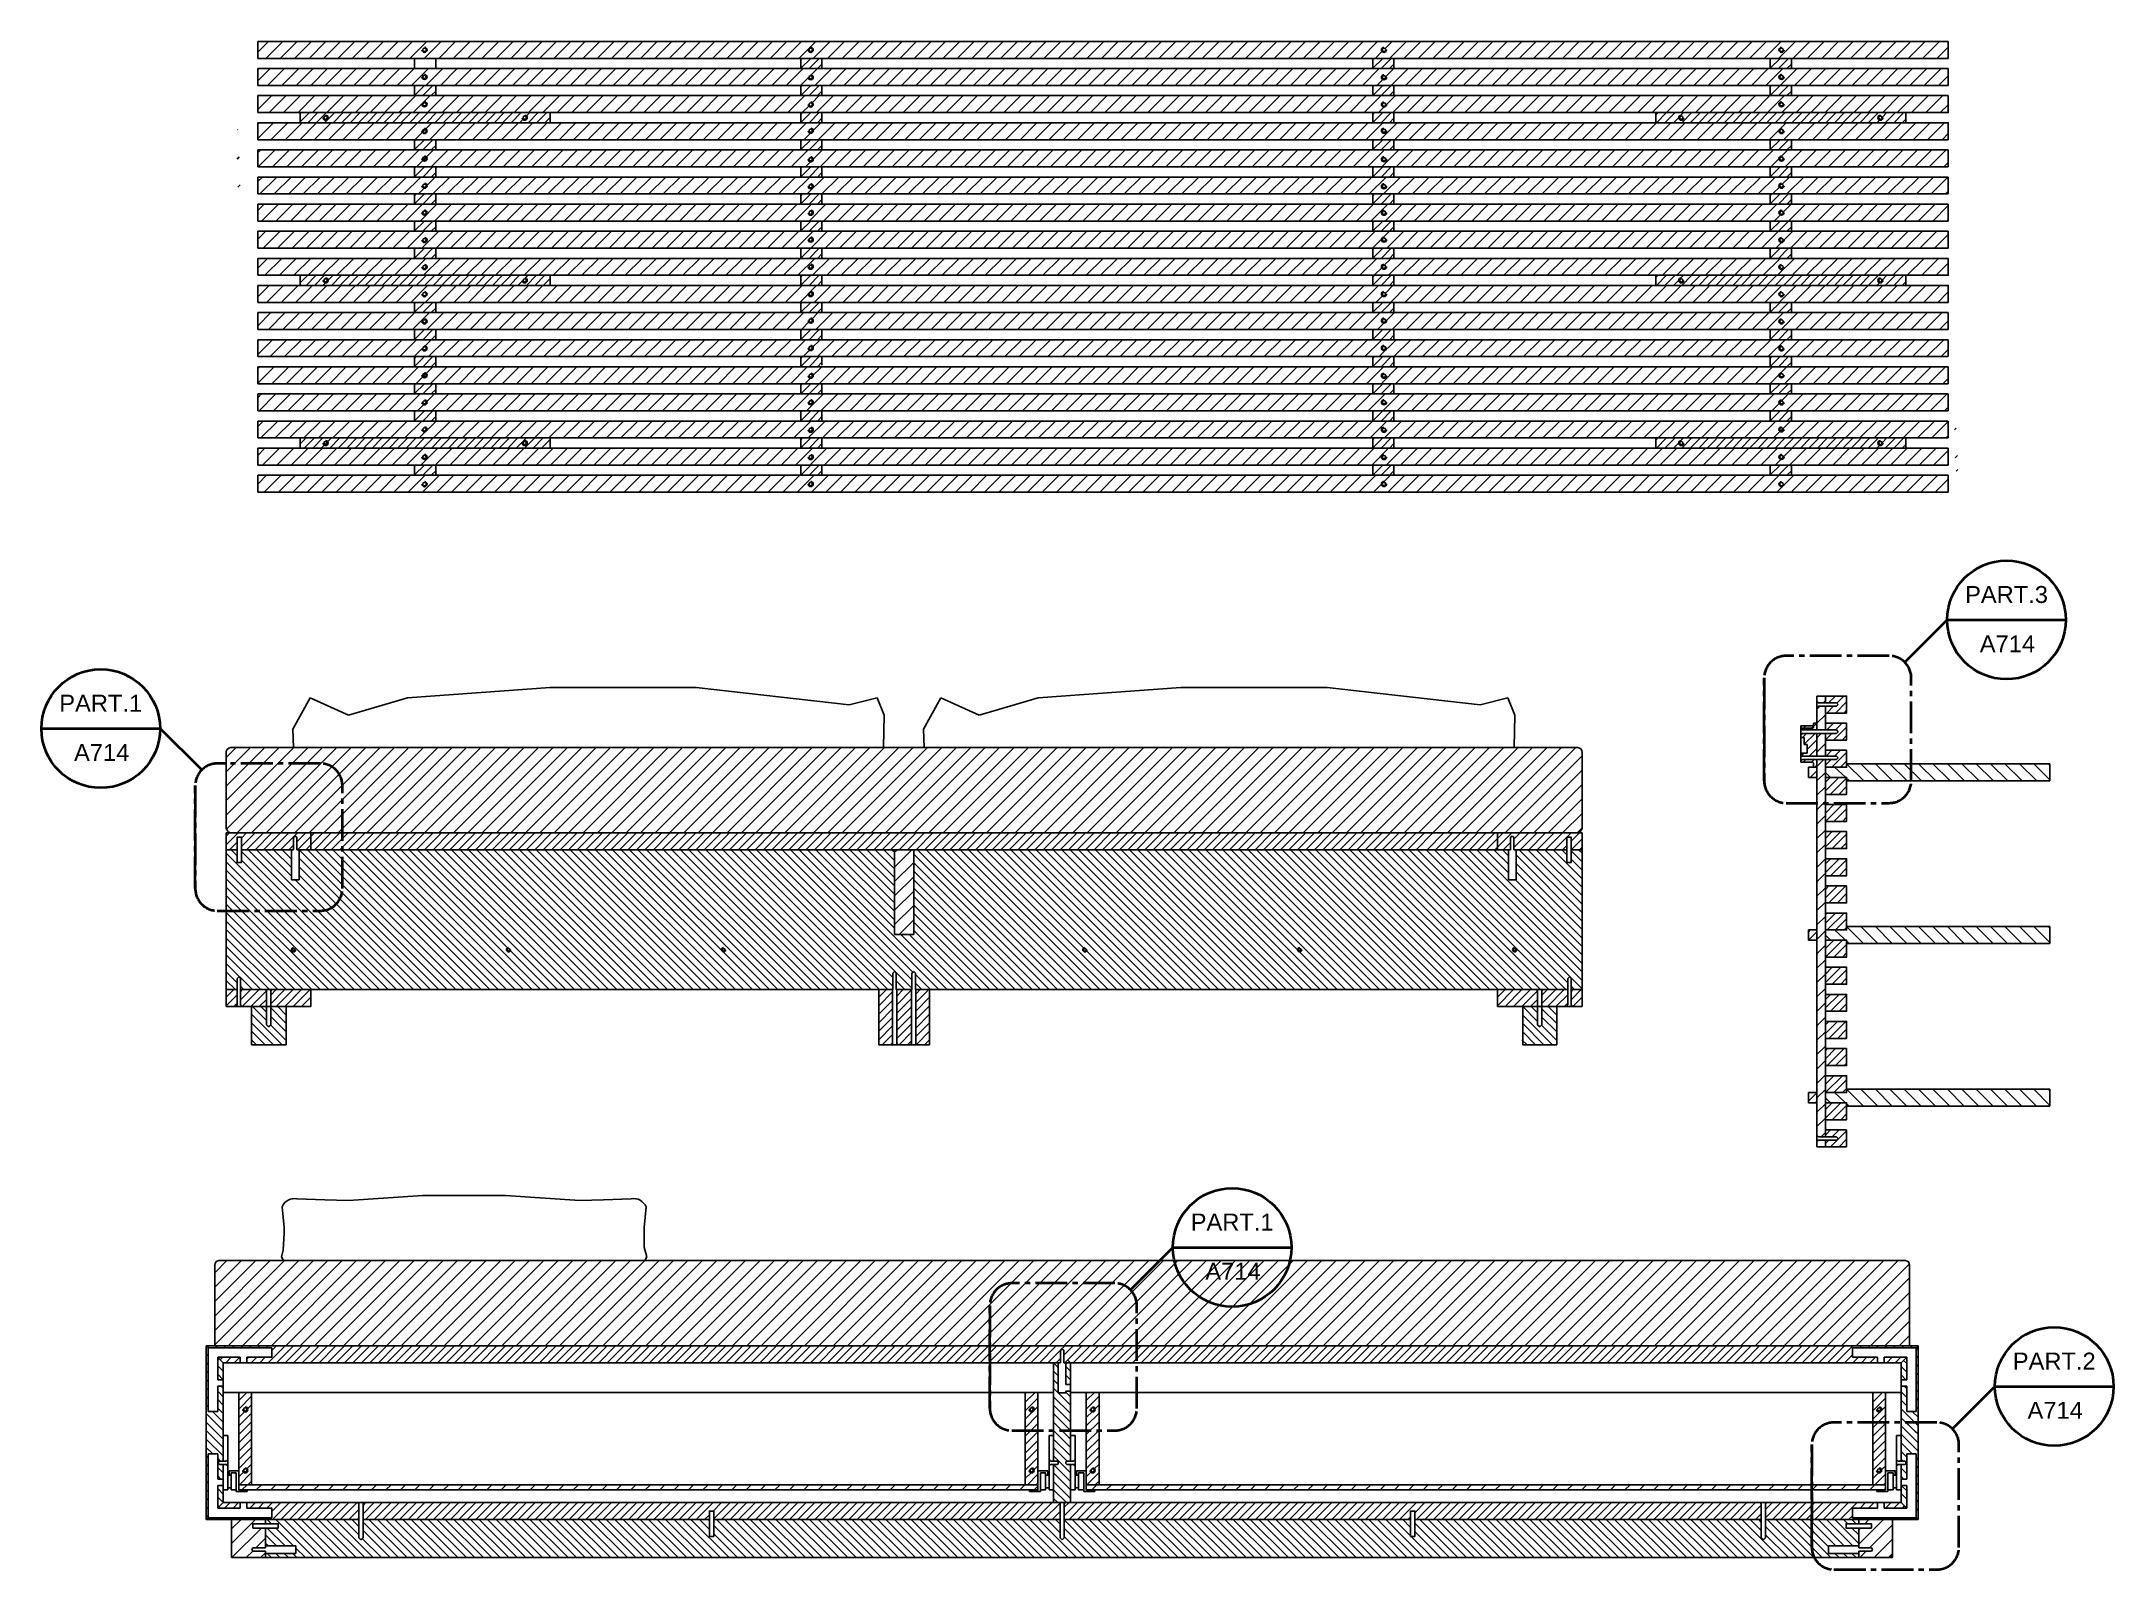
# Model space of a CAD drawing. Header units: millimetres. Extents: x 7 to 1272, y -517 to 867.
# Drawn here: x 83.9 to 328.4, y 650.8 to 831.2 of the extents above; entities that cross this region are included whole.
import ezdxf
from ezdxf.enums import TextEntityAlignment as Align

# ---------------------------------------------------------------- set-up
doc = ezdxf.new("R2010")
doc.units = ezdxf.units.MM
doc.linetypes.add('CENTER2', pattern=[1.125, 0.75, -0.125, 0.125, -0.125])
doc.layers.add('A-SECT A-MCUT', color=7, linetype='Continuous', lineweight=35)
for name, color, linetype in [('ARREDI_attrezzature', 175, 'Continuous'), ('filatura', 8, 'Continuous'), ('particolari', 6, 'Continuous')]:
    doc.layers.add(name, color=color, linetype=linetype)
doc.styles.add('ARIAL', font='arial.ttf')
pattern_1 = [(45, (-322.3831, 524.3159), (-0.85, 0.85), [])]
pattern_2 = [(45, (-32.8304, 463.7776), (-0.85, 0.85), [])]
pattern_3 = [(45, (-322.3831, 524.3159), (-0.5, 0.5), [])]
pattern_4 = [(45, (-303.9146, -44.0844), (-0.85, 0.85), [])]
pattern_5 = [(45, (-122.0193, -63.2844), (-0.5, 0.5), [])]
pattern_6 = [(45, (-122.0193, -44.0844), (-0.5, 0.5), [])]

msp = doc.modelspace()

# ---------------------------------------------------------------- hatches: boundary and pattern name
h = msp.add_hatch()
h.set_pattern_fill('JIS_WOOD', color=175, scale=1.7)
h.set_pattern_definition(pattern_4)
h.paths.add_polyline_path([(106.95, 830.18, -1), (107.35, 830.18, -1)], flags=16)
h.paths.add_polyline_path([(174.85, 830.18, -1), (174.45, 830.18, -1)], flags=16)
h.paths.add_polyline_path([(242.49, 830.18, -1), (242.09, 830.18, -1)], flags=16)
h.paths.add_polyline_path([(310, 830.18, -1), (309.6, 830.18, -1)], flags=16)
h.paths.add_polyline_path([(106.95, 826.98, -1), (107.35, 826.98, -1)], flags=16)
h.paths.add_polyline_path([(174.85, 826.94, -1), (174.45, 826.94, -1)], flags=16)
h.paths.add_polyline_path([(242.49, 826.94, -1), (242.09, 826.94, -1)], flags=16)
h.paths.add_polyline_path([(310, 826.98, -1), (309.6, 826.98, -1)], flags=16)
h.paths.add_polyline_path([(106.95, 823.76, -1), (107.35, 823.76, -1)], flags=16)
h.paths.add_polyline_path([(174.85, 823.73, -1), (174.45, 823.73, -1)], flags=16)
h.paths.add_polyline_path([(242.49, 823.73, -1), (242.09, 823.73, -1)], flags=16)
h.paths.add_polyline_path([(310, 823.76, -1), (309.6, 823.76, -1)], flags=16)
h.paths.add_polyline_path([(106.95, 820.6, -1), (107.35, 820.6, -1)], flags=16)
h.paths.add_polyline_path([(174.85, 820.63, -1), (174.45, 820.63, -1)], flags=16)
h.paths.add_polyline_path([(242.49, 820.63, -1), (242.09, 820.63, -1)], flags=16)
h.paths.add_polyline_path([(310, 820.6, -1), (309.6, 820.6, -1)], flags=16)
h.paths.add_polyline_path([(106.95, 817.34, -1), (107.35, 817.34, -1)], flags=16)
h.paths.add_polyline_path([(174.85, 817.26, -1), (174.45, 817.26, -1)], flags=16)
h.paths.add_polyline_path([(242.49, 817.26, -1), (242.09, 817.26, -1)], flags=16)
h.paths.add_polyline_path([(310, 817.34, -1), (309.6, 817.34, -1)], flags=16)
h.paths.add_polyline_path([(109.39, 818.37), (109.39, 816.37), (308.87, 816.37), (308.87, 818.37)])
h.paths.add_polyline_path([(109.39, 821.57), (109.39, 819.57), (308.87, 819.57), (308.87, 821.57), (208.47, 821.57)])
h.paths.add_polyline_path([(109.39, 824.77), (109.39, 822.77), (208.47, 822.77), (308.87, 822.77), (308.87, 824.77)])
h.paths.add_polyline_path([(109.39, 827.97), (109.39, 825.97), (308.87, 825.97), (308.87, 827.97)])
h.paths.add_polyline_path([(109.39, 831.17), (109.39, 829.17), (308.87, 829.17), (308.87, 831.17)])
h = msp.add_hatch()
h.set_pattern_fill('JIS_WOOD', color=175)
h.set_pattern_definition([(45, (-236.4146, -40.8844), (-0.5, 0.5), [])])
h.paths.add_polyline_path([(175.97, 829.17), (173.47, 829.17), (173.47, 827.97), (175.97, 827.97)])
h = msp.add_hatch()
h.set_pattern_fill('JIS_WOOD', color=175)
h.set_pattern_definition([(45, (-168.9146, -40.8844), (-0.5, 0.5), [])])
h.paths.add_polyline_path([(243.47, 829.17), (240.97, 829.17), (240.97, 827.97), (243.47, 827.97)])
h = msp.add_hatch()
h.set_pattern_fill('JIS_WOOD', color=175)
h.set_pattern_definition([(45, (-122.0193, -40.8844), (-0.5, 0.5), [])])
h.paths.add_polyline_path([(290.37, 829.17), (287.87, 829.17), (287.87, 827.97), (290.37, 827.97)])
h = msp.add_hatch()
h.set_pattern_fill('JIS_WOOD', color=175)
h.set_pattern_definition([(45, (-281.9963, -44.0844), (-0.5, 0.5), [])])
h.paths.add_polyline_path([(130.39, 824.77), (130.39, 825.97), (127.89, 825.97), (127.89, 824.77)])
h = msp.add_hatch()
h.set_pattern_fill('JIS_WOOD', color=175)
h.set_pattern_definition([(45, (-236.4146, -44.0844), (-0.5, 0.5), [])])
h.paths.add_polyline_path([(175.97, 825.97), (173.47, 825.97), (173.47, 824.77), (175.97, 824.77)])
h = msp.add_hatch()
h.set_pattern_fill('JIS_WOOD', color=175)
h.set_pattern_definition([(45, (-168.9146, -44.0844), (-0.5, 0.5), [])])
h.paths.add_polyline_path([(243.47, 825.97), (240.97, 825.97), (240.97, 824.77), (243.47, 824.77)])
h = msp.add_hatch()
h.set_pattern_fill('JIS_WOOD', color=175)
h.set_pattern_definition(pattern_6)
h.paths.add_polyline_path([(290.37, 825.97), (287.87, 825.97), (287.87, 824.77), (290.37, 824.77)])
h = msp.add_hatch()
h.set_pattern_fill('JIS_WOOD', color=175)
h.set_pattern_definition([(45, (0, -1.714), (-0.5, 0.5), [])])
h.paths.add_polyline_path([(121.97, 821.57), (143.89, 821.57), (143.89, 822.77), (121.97, 822.77), (114.39, 822.77), (114.39, 821.57)])
h.paths.add_polyline_path([(141.09, 822.17, -1), (140.69, 822.17, -1)], flags=16)
h.paths.add_polyline_path([(121.97, 803.57), (114.39, 803.57), (114.39, 802.37), (121.97, 802.37), (143.89, 802.37), (143.89, 803.57)])
h.paths.add_polyline_path([(117.19, 802.97, -1), (117.59, 802.97, -1)], flags=16)
h.paths.add_polyline_path([(141.09, 802.97, -1), (140.69, 802.97, -1)], flags=16)
h.paths.add_polyline_path([(114.39, 784.37), (114.39, 783.17), (121.97, 783.17), (143.89, 783.17), (143.89, 784.37), (121.97, 784.37)])
h = msp.add_hatch()
h.set_pattern_fill('JIS_WOOD', color=175)
h.set_pattern_definition([(45, (-236.4146, -47.2844), (-0.5, 0.5), [])])
h.paths.add_polyline_path([(175.97, 822.77), (173.47, 822.77), (173.47, 821.57), (175.97, 821.57)])
h = msp.add_hatch()
h.set_pattern_fill('JIS_WOOD', color=175)
h.set_pattern_definition([(45, (-168.9146, -47.2844), (-0.5, 0.5), [])])
h.paths.add_polyline_path([(243.47, 822.77), (240.97, 822.77), (240.97, 821.57), (243.47, 821.57)])
h = msp.add_hatch()
h.set_pattern_fill('JIS_WOOD', color=175)
h.set_pattern_definition([(45, (-122.0193, -24.8844), (-0.5, 0.5), [])])
h.paths.add_polyline_path([(303.87, 822.77), (274.37, 822.77), (274.37, 821.57), (303.87, 821.57)])
h.paths.add_polyline_path([(301.07, 822.17, -1), (300.67, 822.17, -1)], flags=16)
h.paths.add_polyline_path([(277.17, 822.17, -1), (277.57, 822.17, -1)], flags=16)
h = msp.add_hatch()
h.set_pattern_fill('JIS_WOOD', color=175)
h.set_pattern_definition([(45, (-281.9963, -50.4844), (-0.5, 0.5), [])])
h.paths.add_polyline_path([(130.39, 819.57), (127.89, 819.57), (127.89, 818.37), (130.39, 818.37)])
h = msp.add_hatch()
h.set_pattern_fill('JIS_WOOD', color=175)
h.set_pattern_definition([(45, (-236.4146, -50.4844), (-0.5, 0.5), [])])
h.paths.add_polyline_path([(175.97, 819.57), (173.47, 819.57), (173.47, 818.37), (175.97, 818.37)])
h = msp.add_hatch()
h.set_pattern_fill('JIS_WOOD', color=175)
h.set_pattern_definition([(45, (-168.9146, -50.4844), (-0.5, 0.5), [])])
h.paths.add_polyline_path([(243.47, 819.57), (240.97, 819.57), (240.97, 818.37), (243.47, 818.37)])
h = msp.add_hatch()
h.set_pattern_fill('JIS_WOOD', color=175)
h.set_pattern_definition([(45, (-122.0193, -50.4844), (-0.5, 0.5), [])])
h.paths.add_polyline_path([(290.37, 819.57), (287.87, 819.57), (287.87, 818.37), (290.37, 818.37)])
h = msp.add_hatch()
h.set_pattern_fill('JIS_WOOD', color=175, scale=1.7)
h.set_pattern_definition(pattern_4)
h.paths.add_polyline_path([(106.95, 814.14, -1), (107.35, 814.14, -1)], flags=16)
h.paths.add_polyline_path([(174.85, 814.08, -1), (174.45, 814.08, -1)], flags=16)
h.paths.add_polyline_path([(242.49, 814.08, -1), (242.09, 814.08, -1)], flags=16)
h.paths.add_polyline_path([(289.4, 814.14, -1), (289, 814.14, -1)], flags=16)
h.paths.add_polyline_path([(106.95, 810.97, -1), (107.35, 810.97, -1)], flags=16)
h.paths.add_polyline_path([(174.85, 810.96, -1), (174.45, 810.96, -1)], flags=16)
h.paths.add_polyline_path([(242.49, 810.96, -1), (242.09, 810.96, -1)], flags=16)
h.paths.add_polyline_path([(289.4, 810.97, -1), (289, 810.97, -1)], flags=16)
h.paths.add_polyline_path([(106.95, 807.73, -1), (107.35, 807.73, -1)], flags=16)
h.paths.add_polyline_path([(174.85, 807.78, -1), (174.45, 807.78, -1)], flags=16)
h.paths.add_polyline_path([(242.49, 807.78, -1), (242.09, 807.78, -1)], flags=16)
h.paths.add_polyline_path([(289.4, 807.73, -1), (289, 807.73, -1)], flags=16)
h.paths.add_polyline_path([(109.39, 808.77), (109.39, 806.77), (308.87, 806.77), (308.87, 808.77)])
h.paths.add_polyline_path([(109.39, 811.97), (109.39, 809.97), (308.87, 809.97), (308.87, 811.97)])
h.paths.add_polyline_path([(109.39, 815.17), (109.39, 813.17), (308.87, 813.17), (308.87, 815.17)])
h = msp.add_hatch()
h.set_pattern_fill('JIS_WOOD', color=175)
h.set_pattern_definition([(45, (-281.9963, -53.6844), (-0.5, 0.5), [])])
h.paths.add_polyline_path([(130.39, 816.37), (127.89, 816.37), (127.89, 815.17), (130.39, 815.17)])
h = msp.add_hatch()
h.set_pattern_fill('JIS_WOOD', color=175)
h.set_pattern_definition([(45, (-236.4146, -53.6844), (-0.5, 0.5), [])])
h.paths.add_polyline_path([(175.97, 816.37), (173.47, 816.37), (173.47, 815.17), (175.97, 815.17)])
h = msp.add_hatch()
h.set_pattern_fill('JIS_WOOD', color=175)
h.set_pattern_definition([(45, (-168.9146, -53.6844), (-0.5, 0.5), [])])
h.paths.add_polyline_path([(243.47, 816.37), (240.97, 816.37), (240.97, 815.17), (243.47, 815.17)])
h = msp.add_hatch()
h.set_pattern_fill('JIS_WOOD', color=175)
h.set_pattern_definition([(45, (-122.0193, -53.6844), (-0.5, 0.5), [])])
h.paths.add_polyline_path([(290.37, 816.37), (287.87, 816.37), (287.87, 815.17), (290.37, 815.17)])
h = msp.add_hatch()
h.set_pattern_fill('JIS_WOOD', color=175)
h.set_pattern_definition([(45, (-281.9963, -56.8844), (-0.5, 0.5), [])])
h.paths.add_polyline_path([(130.39, 813.17), (127.89, 813.17), (127.89, 811.97), (130.39, 811.97)])
h = msp.add_hatch()
h.set_pattern_fill('JIS_WOOD', color=175)
h.set_pattern_definition([(45, (-236.4146, -56.8844), (-0.5, 0.5), [])])
h.paths.add_polyline_path([(175.97, 813.17), (173.47, 813.17), (173.47, 811.97), (175.97, 811.97)])
h = msp.add_hatch()
h.set_pattern_fill('JIS_WOOD', color=175)
h.set_pattern_definition([(45, (-168.9146, -56.8844), (-0.5, 0.5), [])])
h.paths.add_polyline_path([(243.47, 813.17), (240.97, 813.17), (240.97, 811.97), (243.47, 811.97)])
h = msp.add_hatch()
h.set_pattern_fill('JIS_WOOD', color=175)
h.set_pattern_definition([(45, (-122.0193, -56.8844), (-0.5, 0.5), [])])
h.paths.add_polyline_path([(290.37, 813.17), (287.87, 813.17), (287.87, 811.97), (290.37, 811.97)])
h = msp.add_hatch()
h.set_pattern_fill('JIS_WOOD', color=175)
h.set_pattern_definition([(45, (-281.9963, -60.0844), (-0.5, 0.5), [])])
h.paths.add_polyline_path([(130.39, 809.97), (127.89, 809.97), (127.89, 808.77), (130.39, 808.77)])
h = msp.add_hatch()
h.set_pattern_fill('JIS_WOOD', color=175)
h.set_pattern_definition([(45, (-236.4146, -60.0844), (-0.5, 0.5), [])])
h.paths.add_polyline_path([(175.97, 809.97), (173.47, 809.97), (173.47, 808.77), (175.97, 808.77)])
h = msp.add_hatch()
h.set_pattern_fill('JIS_WOOD', color=175)
h.set_pattern_definition([(45, (-168.9146, -60.0844), (-0.5, 0.5), [])])
h.paths.add_polyline_path([(243.47, 809.97), (240.97, 809.97), (240.97, 808.77), (243.47, 808.77)])
h = msp.add_hatch()
h.set_pattern_fill('JIS_WOOD', color=175)
h.set_pattern_definition([(45, (-122.0271, -60.0844), (-0.5, 0.5), [])])
h.paths.add_polyline_path([(290.36, 809.97), (287.86, 809.97), (287.86, 808.77), (290.36, 808.77)])
h = msp.add_hatch()
h.set_pattern_fill('JIS_WOOD', color=175, scale=1.7)
h.set_pattern_definition(pattern_4)
h.paths.add_polyline_path([(106.95, 804.54, -1), (107.35, 804.54, -1)], flags=16)
h.paths.add_polyline_path([(174.85, 804.48, -1), (174.45, 804.48, -1)], flags=16)
h.paths.add_polyline_path([(242.49, 804.48, -1), (242.09, 804.48, -1)], flags=16)
h.paths.add_polyline_path([(310, 804.54, -1), (309.6, 804.54, -1)], flags=16)
h.paths.add_polyline_path([(106.95, 801.37, -1), (107.35, 801.37, -1)], flags=16)
h.paths.add_polyline_path([(174.85, 801.36, -1), (174.45, 801.36, -1)], flags=16)
h.paths.add_polyline_path([(242.49, 801.36, -1), (242.09, 801.36, -1)], flags=16)
h.paths.add_polyline_path([(310, 801.37, -1), (309.6, 801.37, -1)], flags=16)
h.paths.add_polyline_path([(106.95, 798.13, -1), (107.35, 798.13, -1)], flags=16)
h.paths.add_polyline_path([(174.85, 798.18, -1), (174.45, 798.18, -1)], flags=16)
h.paths.add_polyline_path([(242.49, 798.18, -1), (242.09, 798.18, -1)], flags=16)
h.paths.add_polyline_path([(310, 798.13, -1), (309.6, 798.13, -1)], flags=16)
h.paths.add_polyline_path([(109.39, 799.17), (109.39, 797.17), (308.87, 797.17), (308.87, 799.17)])
h.paths.add_polyline_path([(109.39, 802.37), (109.39, 800.37), (308.87, 800.37), (308.87, 802.37)])
h.paths.add_polyline_path([(109.39, 805.57), (109.39, 803.57), (308.87, 803.57), (308.87, 805.57)])
h = msp.add_hatch()
h.set_pattern_fill('JIS_WOOD', color=175)
h.set_pattern_definition([(45, (-281.9963, -63.2844), (-0.5, 0.5), [])])
h.paths.add_polyline_path([(130.39, 806.77), (127.89, 806.77), (127.89, 805.57), (130.39, 805.57)])
h = msp.add_hatch()
h.set_pattern_fill('JIS_WOOD', color=175)
h.set_pattern_definition([(45, (-236.4146, -63.2844), (-0.5, 0.5), [])])
h.paths.add_polyline_path([(175.97, 806.77), (173.47, 806.77), (173.47, 805.57), (175.97, 805.57)])
h = msp.add_hatch()
h.set_pattern_fill('JIS_WOOD', color=175)
h.set_pattern_definition([(45, (-168.9146, -63.2844), (-0.5, 0.5), [])])
h.paths.add_polyline_path([(243.47, 806.77), (240.97, 806.77), (240.97, 805.57), (243.47, 805.57)])
h = msp.add_hatch()
h.set_pattern_fill('JIS_WOOD', color=175)
h.set_pattern_definition(pattern_5)
h.paths.add_polyline_path([(290.37, 806.77), (287.87, 806.77), (287.87, 805.57), (290.37, 805.57)])
h = msp.add_hatch()
h.set_pattern_fill('JIS_WOOD', color=175)
h.set_pattern_definition([(45, (-236.4146, -66.4844), (-0.5, 0.5), [])])
h.paths.add_polyline_path([(175.97, 803.57), (173.47, 803.57), (173.47, 802.37), (175.97, 802.37)])
h = msp.add_hatch()
h.set_pattern_fill('JIS_WOOD', color=175)
h.set_pattern_definition([(45, (-168.9146, -66.4844), (-0.5, 0.5), [])])
h.paths.add_polyline_path([(243.47, 803.57), (240.97, 803.57), (240.97, 802.37), (243.47, 802.37)])
h = msp.add_hatch()
h.set_pattern_fill('JIS_WOOD', color=175)
h.set_pattern_definition(pattern_6)
h.paths.add_polyline_path([(303.87, 803.57), (274.37, 803.57), (274.37, 802.37), (303.87, 802.37)])
h.paths.add_polyline_path([(301.07, 802.97, -1), (300.67, 802.97, -1)], flags=16)
h.paths.add_polyline_path([(277.17, 802.97, -1), (277.57, 802.97, -1)], flags=16)
h = msp.add_hatch()
h.set_pattern_fill('JIS_WOOD', color=175)
h.set_pattern_definition([(45, (-281.9963, -69.6844), (-0.5, 0.5), [])])
h.paths.add_polyline_path([(130.39, 800.37), (127.89, 800.37), (127.89, 799.17), (130.39, 799.17)])
h = msp.add_hatch()
h.set_pattern_fill('JIS_WOOD', color=175)
h.set_pattern_definition([(45, (-236.4146, -69.6844), (-0.5, 0.5), [])])
h.paths.add_polyline_path([(175.97, 800.37), (173.47, 800.37), (173.47, 799.17), (175.97, 799.17)])
h = msp.add_hatch()
h.set_pattern_fill('JIS_WOOD', color=175)
h.set_pattern_definition([(45, (-168.9146, -69.6844), (-0.5, 0.5), [])])
h.paths.add_polyline_path([(243.47, 800.37), (240.97, 800.37), (240.97, 799.17), (243.47, 799.17)])
h = msp.add_hatch()
h.set_pattern_fill('JIS_WOOD', color=175)
h.set_pattern_definition([(45, (-122.0193, -69.6844), (-0.5, 0.5), [])])
h.paths.add_polyline_path([(290.37, 800.37), (287.87, 800.37), (287.87, 799.17), (290.37, 799.17)])
h = msp.add_hatch()
h.set_pattern_fill('JIS_WOOD', color=175)
h.set_pattern_definition([(45, (-281.9963, -72.8844), (-0.5, 0.5), [])])
h.paths.add_polyline_path([(130.39, 797.17), (127.89, 797.17), (127.89, 795.97), (130.39, 795.97)])
h = msp.add_hatch()
h.set_pattern_fill('JIS_WOOD', color=175)
h.set_pattern_definition([(45, (-236.4146, -72.8844), (-0.5, 0.5), [])])
h.paths.add_polyline_path([(175.97, 797.17), (173.47, 797.17), (173.47, 795.97), (175.97, 795.97)])
h = msp.add_hatch()
h.set_pattern_fill('JIS_WOOD', color=175)
h.set_pattern_definition([(45, (-168.9146, -72.8844), (-0.5, 0.5), [])])
h.paths.add_polyline_path([(243.47, 797.17), (240.97, 797.17), (240.97, 795.97), (243.47, 795.97)])
h = msp.add_hatch()
h.set_pattern_fill('JIS_WOOD', color=175)
h.set_pattern_definition([(45, (-122.0193, -72.8844), (-0.5, 0.5), [])])
h.paths.add_polyline_path([(290.37, 797.17), (287.87, 797.17), (287.87, 795.97), (290.37, 795.97)])
h = msp.add_hatch()
h.set_pattern_fill('JIS_WOOD', color=175)
h.set_pattern_definition([(45, (-281.9963, -76.0844), (-0.5, 0.5), [])])
h.paths.add_polyline_path([(130.39, 793.97), (127.89, 793.97), (127.89, 792.77), (130.39, 792.77)])
h = msp.add_hatch()
h.set_pattern_fill('JIS_WOOD', color=175)
h.set_pattern_definition([(45, (-236.4146, -76.0844), (-0.5, 0.5), [])])
h.paths.add_polyline_path([(175.97, 793.97), (173.47, 793.97), (173.47, 792.77), (175.97, 792.77)])
h = msp.add_hatch()
h.set_pattern_fill('JIS_WOOD', color=175)
h.set_pattern_definition([(45, (-168.9146, -76.0844), (-0.5, 0.5), [])])
h.paths.add_polyline_path([(243.47, 793.97), (240.97, 793.97), (240.97, 792.77), (243.47, 792.77)])
h = msp.add_hatch()
h.set_pattern_fill('JIS_WOOD', color=175)
h.set_pattern_definition([(45, (-122.0193, -76.0844), (-0.5, 0.5), [])])
h.paths.add_polyline_path([(290.37, 793.97), (287.87, 793.97), (287.87, 792.77), (290.37, 792.77)])
h = msp.add_hatch()
h.set_pattern_fill('JIS_WOOD', color=175)
h.set_pattern_definition([(45, (-281.9963, -79.2844), (-0.5, 0.5), [])])
h.paths.add_polyline_path([(130.39, 790.77), (127.89, 790.77), (127.89, 789.57), (130.39, 789.57)])
h = msp.add_hatch()
h.set_pattern_fill('JIS_WOOD', color=175)
h.set_pattern_definition([(45, (-236.4146, -79.2844), (-0.5, 0.5), [])])
h.paths.add_polyline_path([(175.97, 790.77), (173.47, 790.77), (173.47, 789.57), (175.97, 789.57)])
h = msp.add_hatch()
h.set_pattern_fill('JIS_WOOD', color=175)
h.set_pattern_definition([(45, (-168.9146, -79.2844), (-0.5, 0.5), [])])
h.paths.add_polyline_path([(243.47, 790.77), (240.97, 790.77), (240.97, 789.57), (243.47, 789.57)])
h = msp.add_hatch()
h.set_pattern_fill('JIS_WOOD', color=175)
h.set_pattern_definition([(45, (-122.0193, -79.2844), (-0.5, 0.5), [])])
h.paths.add_polyline_path([(290.37, 790.77), (287.87, 790.77), (287.87, 789.57), (290.37, 789.57)])
h = msp.add_hatch()
h.set_pattern_fill('JIS_WOOD', color=175)
h.set_pattern_definition([(45, (-281.9963, -82.4844), (-0.5, 0.5), [])])
h.paths.add_polyline_path([(130.39, 787.57), (127.89, 787.57), (127.89, 786.37), (130.39, 786.37)])
h = msp.add_hatch()
h.set_pattern_fill('JIS_WOOD', color=175)
h.set_pattern_definition([(45, (-236.4146, -82.4844), (-0.5, 0.5), [])])
h.paths.add_polyline_path([(175.97, 787.57), (173.47, 787.57), (173.47, 786.37), (175.97, 786.37)])
h = msp.add_hatch()
h.set_pattern_fill('JIS_WOOD', color=175)
h.set_pattern_definition([(45, (-168.9146, -82.4844), (-0.5, 0.5), [])])
h.paths.add_polyline_path([(243.47, 787.57), (240.97, 787.57), (240.97, 786.37), (243.47, 786.37)])
h = msp.add_hatch()
h.set_pattern_fill('JIS_WOOD', color=175)
h.set_pattern_definition([(45, (-122.0193, -82.4844), (-0.5, 0.5), [])])
h.paths.add_polyline_path([(290.37, 787.57), (287.87, 787.57), (287.87, 786.37), (290.37, 786.37)])
h = msp.add_hatch()
h.set_pattern_fill('JIS_WOOD', color=175)
h.set_pattern_definition([(45, (-236.4146, -85.6844), (-0.5, 0.5), [])])
h.paths.add_polyline_path([(175.97, 784.37), (173.47, 784.37), (173.47, 783.17), (175.97, 783.17)])
h = msp.add_hatch()
h.set_pattern_fill('JIS_WOOD', color=175)
h.set_pattern_definition([(45, (-168.9146, -85.6844), (-0.5, 0.5), [])])
h.paths.add_polyline_path([(243.47, 784.37), (240.97, 784.37), (240.97, 783.17), (243.47, 783.17)])
h = msp.add_hatch()
h.set_pattern_fill('JIS_WOOD', color=175)
h.set_pattern_definition(pattern_5)
h.paths.add_polyline_path([(303.87, 784.37), (274.37, 784.37), (274.37, 783.17), (303.87, 783.17)])
h.paths.add_polyline_path([(301.07, 783.77, -1), (300.67, 783.77, -1)], flags=16)
h.paths.add_polyline_path([(277.17, 783.77, -1), (277.57, 783.77, -1)], flags=16)
h = msp.add_hatch()
h.set_pattern_fill('JIS_WOOD', color=175)
h.set_pattern_definition([(45, (-281.9963, -88.8844), (-0.5, 0.5), [])])
h.paths.add_polyline_path([(130.39, 781.17), (127.89, 781.17), (127.89, 779.97), (130.39, 779.97)])
h = msp.add_hatch()
h.set_pattern_fill('JIS_WOOD', color=175)
h.set_pattern_definition([(45, (-236.4146, -88.8844), (-0.5, 0.5), [])])
h.paths.add_polyline_path([(175.97, 781.17), (173.47, 781.17), (173.47, 779.97), (175.97, 779.97)])
h = msp.add_hatch()
h.set_pattern_fill('JIS_WOOD', color=175)
h.set_pattern_definition([(45, (-168.9146, -88.8844), (-0.5, 0.5), [])])
h.paths.add_polyline_path([(243.47, 781.17), (240.97, 781.17), (240.97, 779.97), (243.47, 779.97)])
h = msp.add_hatch()
h.set_pattern_fill('JIS_WOOD', color=175)
h.set_pattern_definition([(45, (-122.0193, -88.8844), (-0.5, 0.5), [])])
h.paths.add_polyline_path([(290.37, 781.17), (287.87, 781.17), (287.87, 779.97), (290.37, 779.97)])
h = msp.add_hatch()
h.set_pattern_fill('JIS_WOOD', color=175)
h.set_pattern_definition([(45, (-397.61735, -123.89446), (-0.5, 0.5), [])])
h.paths.add_polyline_path([(296.88, 741.11), (294.38, 741.11), (294.38, 739.11), (296.88, 739.11)])
h.paths.add_polyline_path([(296.88, 737.91), (294.38, 737.91), (294.38, 735.91), (296.88, 735.91)])
h.paths.add_polyline_path([(296.88, 734.71), (294.38, 734.71), (294.38, 732.71), (296.88, 732.71)])
h.paths.add_polyline_path([(296.88, 731.51), (294.38, 731.51), (294.38, 729.51), (296.88, 729.51)])
h.paths.add_polyline_path([(296.88, 728.31), (294.38, 728.31), (294.38, 726.31), (296.88, 726.31)])
h.paths.add_polyline_path([(296.88, 725.11), (294.38, 725.11), (294.38, 723.11), (296.88, 723.11)])
h.paths.add_polyline_path([(296.88, 721.91), (294.38, 721.91), (294.38, 719.91), (296.88, 719.91)])
h.paths.add_polyline_path([(296.88, 718.71), (294.38, 718.71), (294.38, 716.71), (296.88, 716.71)])
h.paths.add_polyline_path([(296.88, 715.51), (294.38, 715.51), (294.38, 713.51), (296.88, 713.51)])
h.paths.add_polyline_path([(296.88, 712.31), (294.38, 712.31), (294.38, 710.31), (296.88, 710.31)])
h.paths.add_polyline_path([(296.88, 709.11), (294.38, 709.11), (294.38, 707.11), (296.88, 707.11)])
h.paths.add_polyline_path([(296.88, 705.91), (294.38, 705.91), (294.38, 703.91), (296.88, 703.91)])
h.paths.add_polyline_path([(296.88, 702.71), (294.38, 702.71), (294.38, 701.91), (295.68, 701.91), (295.88, 701.71), (295.68, 701.51), (294.38, 701.51), (294.38, 700.71), (296.88, 700.71)])
h.paths.add_polyline_path([(293.38, 707.11), (292.38, 707.11), (292.38, 705.91), (293.38, 705.91)])
h.paths.add_polyline_path([(293.38, 726.31), (292.38, 726.31), (292.38, 725.11), (293.38, 725.11)])
h.paths.add_polyline_path([(293.38, 745.16), (293.38, 745.51), (293.15, 745.51), (292.38, 744.74), (292.38, 744.31), (292.95, 744.31), (293.38, 744.74)])
h = msp.add_hatch()
h.set_pattern_fill('JIS_WOOD', color=175)
h.set_pattern_definition([(45, (19.69194, 3.0966), (-0.5, 0.5), [])])
h.paths.add_polyline_path([(255.67, 737.77), (249.67, 737.77), (249.07, 737.77), (247.07, 735.77), (249.67, 735.77), (250.79, 735.77), (251.44, 735.77), (251.69, 735.77), (255.67, 735.77)])
h.paths.add_polyline_path([(257.22, 737.27), (257.42, 737.38), (257.62, 737.27), (257.62, 735.77), (263.87, 735.77), (263.87, 736.27), (263.87, 737.17), (263.87, 737.27), (263.97, 737.27), (264.27, 737.27), (264.37, 737.27), (264.37, 737.17), (264.37, 735.77), (265.67, 735.77), (265.67, 737.77), (255.67, 737.77), (255.67, 735.77), (257.22, 735.77)])
h = msp.add_hatch()
h.set_pattern_fill('JIS_WOOD', color=175)
h.set_pattern_definition(pattern_3)
h.paths.add_polyline_path([(115.67, 717.27), (115.67, 719.27), (113.57, 719.27), (111.57, 717.27)])
h = msp.add_hatch()
h.set_pattern_fill('JIS_WOOD', color=175)
h.set_pattern_definition(pattern_3)
h.paths.add_polyline_path([(255.67, 719.27), (255.67, 717.27), (260.42, 717.27), (260.42, 719.13), (260.3, 719.27)])
h.paths.add_polyline_path([(262.57, 719.27), (261.05, 719.27), (260.92, 719.13), (260.92, 717.62)])
h = msp.add_hatch()
h.set_pattern_fill('JIS_WOOD', color=175, scale=1.7)
h.set_pattern_definition([(45, (-207.3808, -61.0477), (-0.85, 0.85), [])])
h.paths.add_polyline_path([(106.34, 687.29), (104.81, 687.29, 0.402406), (104.31, 686.76), (104.31, 684.73), (104.31, 683.23), (104.31, 677.23), (106.31, 677.23), (198.69, 677.23), (245.43, 677.23), (245.93, 677.23), (302.31, 677.23), (304.31, 677.23), (304.31, 683.23), (304.31, 684.73), (304.31, 686.77, 0.426121), (303.76, 687.29), (302.28, 687.29), (204.31, 687.29)])
h = msp.add_hatch()
h.set_pattern_fill('JIS_WOOD', color=175, scale=1.7)
h.set_pattern_definition(pattern_2)
h.paths.add_polyline_path([(201.46, 660.83), (107.16, 660.83), (107.16, 660.23), (108.16, 660.23), (200.46, 660.23), (201.46, 660.23)])
h = msp.add_hatch()
h.set_pattern_fill('JIS_WOOD', color=175, scale=1.7)
h.set_pattern_definition(pattern_2)
h.paths.add_polyline_path([(301.46, 660.83), (208.66, 660.83), (207.16, 660.83), (207.16, 660.23), (207.66, 660.23), (244.93, 660.23), (245.93, 660.23), (299.96, 660.23), (300.46, 660.23), (301.46, 660.23)])
h = msp.add_hatch()
h.set_pattern_fill('JIS_WOOD', color=175, scale=1.7)
h.set_pattern_definition(pattern_2)
h.paths.add_polyline_path([(110.31, 655.73), (109.81, 655.73), (108.91, 655.73), (108.81, 655.73), (108.81, 655.83), (108.81, 656.13), (108.81, 656.23), (108.91, 656.23), (110.31, 656.23), (110.31, 656.73), (106.31, 656.73), (106.31, 652.23), (110.31, 652.23), (110.31, 652.98), (109.01, 652.98), (108.81, 652.98), (108.7, 653.18), (108.81, 653.38), (109.01, 653.38), (110.31, 653.38)])
h = msp.add_hatch()
h.set_pattern_fill('JIS_WOOD', color=175, scale=1.7)
h.set_pattern_definition(pattern_2)
h.paths.add_polyline_path([(302.31, 656.73), (298.31, 656.73), (298.31, 656.23), (299.71, 656.23), (299.81, 656.23), (299.81, 656.13), (299.81, 655.83), (299.81, 655.73), (299.71, 655.73), (298.81, 655.73), (298.31, 655.73), (298.31, 653.38), (299.61, 653.38), (299.81, 653.38), (299.92, 653.18), (299.81, 652.98), (299.61, 652.98), (298.31, 652.98), (298.31, 652.23), (302.02, 652.23), (302.31, 652.53)])
at = {"layer": 'ARREDI_attrezzature'}
h = msp.add_hatch(dxfattribs=at)
h.set_pattern_fill('JIS_WOOD', color=256, scale=1.7)
h.set_pattern_definition(pattern_1)
h.paths.add_polyline_path([(106.17, 747.83, 0.402406), (105.67, 747.3), (105.67, 745.8), (105.67, 739.8), (105.67, 738.3, 0.275659), (106.17, 737.77), (121.67, 737.77), (249.67, 737.77), (265.17, 737.77, 0.275659), (265.67, 738.3), (265.67, 739.8), (265.67, 745.8), (265.67, 747.31, 0.426121), (265.11, 747.83)])
at = {"layer": 'particolari'}
h = msp.add_hatch(dxfattribs=at)
h.set_pattern_fill('JIS_WOOD', color=175, scale=1.7)
h.set_pattern_definition(pattern_1)
h.paths.add_polyline_path([(184.54, 725.77), (186.79, 725.77), (186.79, 735.77), (184.54, 735.77)])

# ---------------------------------------------------------------- linework, layer by layer
for p, q in [((208.47, 831.17), (109.39, 831.17)), ((109.39, 831.17), (109.39, 829.17)), ((109.39, 831.17), (208.47, 831.17)), ((109.39, 829.17), (208.47, 829.17)), ((127.89, 829.17), (127.89, 827.97)), ((130.39, 829.17), (130.39, 827.97)), ((173.47, 829.17), (173.47, 827.97)), ((175.97, 829.17), (175.97, 827.97)), ((208.47, 831.17), (308.87, 831.17)), ((308.87, 831.17), (208.47, 831.17)), ((308.87, 829.17), (208.47, 829.17)), ((240.97, 829.17), (240.97, 827.97)), ((243.47, 829.17), (243.47, 827.97)), ((287.87, 829.17), (287.87, 827.97)), ((290.37, 829.17), (290.37, 827.97)), ((308.87, 831.17), (308.87, 829.17)), ((127.89, 825.97), (127.89, 824.77)), ((130.39, 825.97), (130.39, 824.77)), ((173.47, 825.97), (173.47, 824.77)), ((175.97, 825.97), (175.97, 824.77)), ((240.97, 825.97), (240.97, 824.77)), ((243.47, 825.97), (243.47, 824.77)), ((287.87, 825.97), (287.87, 824.77)), ((290.37, 825.97), (290.37, 824.77)), ((109.39, 822.77), (121.97, 822.77)), ((114.39, 821.57), (114.39, 822.77)), ((143.89, 821.57), (143.89, 822.77)), ((173.47, 822.77), (173.47, 821.57)), ((175.97, 822.77), (175.97, 821.57)), ((240.97, 822.77), (240.97, 821.57)), ((243.47, 822.77), (243.47, 821.57)), ((303.87, 822.77), (274.37, 822.77)), ((274.37, 821.57), (274.37, 822.77)), ((303.87, 821.57), (303.87, 822.77)), ((121.97, 821.57), (109.39, 821.57)), ((127.89, 819.57), (127.89, 818.37)), ((130.39, 819.57), (130.39, 818.37)), ((173.47, 819.57), (173.47, 818.37)), ((175.97, 819.57), (175.97, 818.37)), ((240.97, 819.57), (240.97, 818.37)), ((243.47, 819.57), (243.47, 818.37)), ((274.37, 821.57), (303.87, 821.57)), ((287.87, 819.57), (287.87, 818.37)), ((290.37, 819.57), (290.37, 818.37)), ((127.89, 816.37), (127.89, 815.17)), ((130.39, 816.37), (130.39, 815.17)), ((130.39, 815.17), (130.39, 815.17)), ((173.47, 816.37), (173.47, 815.17)), ((175.97, 816.37), (175.97, 815.17)), ((240.97, 816.37), (240.97, 815.17)), ((243.47, 816.37), (243.47, 815.17)), ((287.87, 816.37), (287.87, 815.17)), ((287.87, 815.17), (287.87, 815.17)), ((290.37, 816.37), (290.37, 815.17)), ((127.89, 813.17), (127.89, 811.97)), ((130.39, 813.17), (130.39, 811.97)), ((173.47, 813.17), (173.47, 811.97)), ((175.97, 813.17), (175.97, 811.97)), ((240.97, 813.17), (240.97, 811.97)), ((243.47, 813.17), (243.47, 811.97)), ((287.87, 813.17), (287.87, 811.97)), ((290.37, 813.17), (290.37, 811.97)), ((127.89, 809.97), (127.89, 808.77)), ((130.4, 809.97), (130.4, 808.77)), ((173.47, 809.97), (173.47, 808.77)), ((175.97, 809.97), (175.97, 808.77)), ((240.97, 809.97), (240.97, 808.77)), ((243.47, 809.97), (243.47, 808.77)), ((287.86, 809.97), (287.86, 808.77)), ((290.37, 809.97), (290.37, 808.77)), ((127.89, 806.77), (127.89, 805.57)), ((130.39, 806.77), (130.39, 805.57)), ((173.47, 806.77), (173.47, 805.57)), ((175.97, 806.77), (175.97, 805.57)), ((240.97, 806.77), (240.97, 805.57)), ((243.47, 806.77), (243.47, 805.57)), ((287.87, 806.77), (287.87, 805.57)), ((290.37, 806.77), (290.37, 805.57)), ((109.39, 803.57), (114.39, 803.57)), ((109.39, 803.57), (121.97, 803.57)), ((121.97, 802.37), (109.39, 802.37)), ((114.39, 802.37), (114.39, 803.57)), ((143.89, 802.37), (143.89, 803.57)), ((173.47, 803.57), (173.47, 802.37)), ((175.97, 803.57), (175.97, 802.37)), ((240.97, 803.57), (240.97, 802.37)), ((243.47, 803.57), (243.47, 802.37)), ((303.87, 803.57), (274.37, 803.57)), ((274.37, 802.37), (274.37, 803.57)), ((294.97, 802.37), (303.87, 802.37)), ((308.87, 803.57), (303.87, 803.57)), ((303.87, 802.37), (303.87, 803.57)), ((127.89, 800.37), (127.89, 799.17)), ((130.39, 800.37), (130.39, 799.17)), ((173.47, 800.37), (173.47, 799.17)), ((175.97, 800.37), (175.97, 799.17)), ((240.97, 800.37), (240.97, 799.17)), ((243.47, 800.37), (243.47, 799.17)), ((287.87, 800.37), (287.87, 799.17)), ((290.37, 800.37), (290.37, 799.17)), ((208.47, 799.17), (109.39, 799.17)), ((109.39, 799.17), (109.39, 797.17)), ((109.39, 797.17), (208.47, 797.17)), ((127.89, 797.17), (127.89, 795.97)), ((130.39, 797.17), (130.39, 795.97)), ((173.47, 797.17), (173.47, 795.97)), ((175.97, 797.17), (175.97, 795.97)), ((208.47, 799.17), (308.87, 799.17)), ((308.87, 797.17), (208.47, 797.17)), ((240.97, 797.17), (240.97, 795.97)), ((243.47, 797.17), (243.47, 795.97)), ((287.87, 797.17), (287.87, 795.97)), ((290.37, 797.17), (290.37, 795.97)), ((308.87, 799.17), (308.87, 797.17)), ((208.47, 795.97), (109.39, 795.97)), ((109.39, 795.97), (109.39, 793.97)), ((208.47, 795.97), (308.87, 795.97)), ((308.87, 795.97), (308.87, 793.97)), ((109.39, 793.97), (208.47, 793.97)), ((208.47, 792.77), (109.39, 792.77)), ((109.39, 792.77), (109.39, 790.77)), ((127.89, 793.97), (127.89, 792.77)), ((130.39, 793.97), (130.39, 792.77)), ((173.47, 793.97), (173.47, 792.77)), ((175.97, 793.97), (175.97, 792.98)), ((308.87, 793.97), (208.47, 793.97)), ((208.47, 792.77), (308.87, 792.77)), ((240.97, 793.97), (240.97, 792.77)), ((243.47, 793.97), (243.47, 792.77)), ((287.87, 793.97), (287.87, 792.77)), ((290.37, 793.97), (290.37, 792.77)), ((308.87, 792.77), (308.87, 790.77)), ((109.39, 790.77), (208.47, 790.77)), ((127.89, 790.77), (127.89, 789.57)), ((130.39, 790.77), (130.39, 789.57)), ((173.47, 790.77), (173.47, 789.57)), ((175.97, 790.77), (175.97, 789.57)), ((308.87, 790.77), (208.47, 790.77)), ((240.97, 790.77), (240.97, 789.57)), ((243.47, 790.77), (243.47, 789.57)), ((287.87, 790.77), (287.87, 789.57)), ((290.37, 790.77), (290.37, 789.57)), ((208.47, 789.57), (109.39, 789.57)), ((109.39, 789.57), (109.39, 787.57)), ((109.39, 787.57), (208.47, 787.57)), ((127.89, 787.57), (127.89, 786.37)), ((130.39, 787.57), (130.39, 786.37)), ((173.47, 787.57), (173.47, 786.37)), ((175.97, 787.57), (175.97, 786.37)), ((208.47, 789.57), (308.87, 789.57)), ((308.87, 787.57), (208.47, 787.57)), ((240.97, 787.57), (240.97, 786.37)), ((243.47, 787.57), (243.47, 786.37)), ((287.87, 787.57), (287.87, 786.37)), ((290.37, 787.57), (290.37, 786.37)), ((308.87, 789.57), (308.87, 787.57)), ((208.47, 786.37), (109.39, 786.37)), ((109.39, 786.37), (109.39, 784.37)), ((208.47, 786.37), (308.87, 786.37)), ((308.87, 786.37), (308.87, 784.37)), ((109.39, 784.37), (114.39, 784.37)), ((109.39, 784.37), (114.39, 784.37)), ((109.39, 784.37), (121.97, 784.37)), ((114.39, 783.17), (109.39, 783.17)), ((109.39, 783.17), (109.39, 781.17)), ((121.97, 783.17), (109.39, 783.17)), ((114.39, 783.17), (114.39, 784.37)), ((121.97, 784.37), (208.47, 784.37)), ((208.47, 783.17), (121.97, 783.17)), ((143.89, 783.17), (143.89, 784.37)), ((173.47, 784.37), (173.47, 783.17)), ((175.97, 784.37), (175.97, 783.17)), ((294.97, 784.37), (208.47, 784.37)), ((208.47, 783.17), (294.97, 783.17)), ((240.97, 784.37), (240.97, 783.17)), ((243.47, 784.37), (243.47, 783.17)), ((303.87, 784.37), (274.37, 784.37)), ((274.37, 783.17), (274.37, 784.37)), ((274.37, 783.17), (303.87, 783.17)), ((308.87, 784.37), (303.87, 784.37)), ((308.87, 784.37), (303.87, 784.37)), ((303.87, 783.17), (303.87, 784.37)), ((303.87, 783.17), (308.87, 783.17)), ((308.87, 783.17), (308.87, 781.17)), ((109.39, 781.17), (208.47, 781.17)), ((127.89, 781.17), (127.89, 779.97)), ((130.39, 781.17), (130.39, 781.17)), ((130.39, 781.17), (130.39, 779.97)), ((173.47, 781.17), (173.47, 779.97)), ((175.97, 781.17), (175.97, 779.97)), ((308.87, 781.17), (208.47, 781.17)), ((240.97, 781.17), (240.97, 779.97)), ((243.47, 781.17), (243.47, 779.97)), ((287.87, 781.17), (287.87, 781.17)), ((287.87, 781.17), (287.87, 779.97)), ((290.37, 781.17), (290.37, 779.97)), ((208.47, 779.97), (109.39, 779.97)), ((109.39, 779.97), (109.39, 777.97)), ((109.39, 777.97), (208.47, 777.97)), ((208.47, 779.97), (308.87, 779.97)), ((308.87, 777.97), (208.47, 777.97)), ((308.87, 779.97), (308.87, 777.97)), ((115.56, 753.71), (113.51, 750.02)), ((120.08, 751.66), (115.56, 753.71)), ((127.06, 753.71), (120.08, 751.66)), ((143.89, 754.94), (127.06, 753.71)), ((161.13, 754.94), (143.89, 754.94)), ((179.19, 752.89), (161.13, 754.94)), ((182.48, 753.71), (179.19, 752.89)), ((182.48, 753.71), (183.3, 751.66)), ((190.01, 753.71), (187.96, 750.02)), ((194.52, 751.66), (190.01, 753.71)), ((201.5, 753.71), (194.52, 751.66)), ((218.33, 754.94), (201.5, 753.71)), ((235.57, 754.94), (218.33, 754.94)), ((253.64, 752.89), (235.57, 754.94)), ((256.92, 753.71), (253.64, 752.89)), ((256.92, 753.71), (257.74, 751.66)), ((293.38, 753.91), (294.38, 753.91)), ((293.38, 749.91), (293.38, 753.91)), ((293.38, 753.41), (293.38, 753.11)), ((293.57, 753.11), (293.38, 753.29)), ((293.57, 753.11), (295.68, 753.11)), ((293.68, 753.11), (293.68, 753.11)), ((294.38, 753.11), (294.38, 753.16)), ((295.68, 753.11), (295.88, 752.91)), ((183.3, 751.66), (183.22, 747.83)), ((257.74, 751.66), (257.67, 747.83)), ((293.38, 750.71), (292.98, 750.71)), ((292.98, 750.51), (292.98, 750.71)), ((293.38, 750.71), (292.98, 750.71)), ((292.98, 750.51), (292.98, 750.71)), ((293.57, 752.71), (293.38, 752.54)), ((293.68, 752.71), (293.57, 752.71)), ((295.68, 752.71), (293.68, 752.71)), ((294.38, 752.71), (294.38, 752.66)), ((294.38, 750.71), (294.38, 751.91)), ((295.68, 752.71), (295.88, 752.91)), ((113.51, 750.02), (113.6, 747.83)), ((187.96, 750.02), (188.04, 747.83)), ((292.48, 750.41), (291.48, 750.41)), ((291.48, 750.11), (291.48, 750.41)), ((291.48, 746.11), (291.48, 750.11)), ((291.48, 750.11), (292.48, 750.11)), ((291.67, 749.91), (291.48, 750.09)), ((291.67, 749.51), (291.48, 749.34)), ((291.48, 749.04), (291.88, 749.04)), ((293.38, 749.91), (291.67, 749.91)), ((293.38, 749.51), (291.67, 749.51)), ((291.88, 749.04), (291.88, 748.19)), ((292.68, 750.41), (292.48, 750.41)), ((292.68, 750.11), (292.48, 750.11)), ((292.88, 750.41), (292.68, 750.41)), ((292.88, 750.11), (292.68, 750.11)), ((292.98, 750.51), (292.98, 750.21)), ((293.38, 749.91), (293.57, 749.91)), ((293.38, 749.51), (293.57, 749.51)), ((293.38, 746.81), (293.38, 749.51)), ((293.38, 746.81), (293.38, 749.46)), ((293.57, 749.91), (295.68, 749.91)), ((293.68, 749.51), (293.57, 749.51)), ((293.68, 749.91), (293.68, 749.91)), ((295.68, 749.51), (293.68, 749.51)), ((294.38, 748.71), (294.38, 749.46)), ((294.38, 747.51), (294.38, 748.71)), ((294.38, 747.51), (294.38, 748.71)), ((295.68, 749.91), (295.88, 749.71)), ((295.68, 749.51), (295.88, 749.71)), ((105.67, 745.8), (105.67, 747.3)), ((105.67, 745.8), (105.67, 747.3)), ((105.67, 739.8), (105.67, 745.8)), ((106.17, 747.83), (265.17, 747.83)), ((265.17, 747.83), (257.67, 747.83)), ((291.48, 747.19), (292.23, 747.19)), ((291.67, 746.81), (291.48, 746.99)), ((291.67, 746.41), (291.48, 746.24)), ((291.68, 746.11), (291.48, 746.11)), ((293.38, 746.81), (291.67, 746.81)), ((293.38, 746.41), (291.67, 746.41)), ((291.68, 746.11), (292.68, 746.11)), ((291.88, 748.19), (292.23, 748.19)), ((292.23, 747.19), (292.23, 748.19)), ((292.88, 746.11), (292.68, 746.11)), ((292.98, 745.71), (292.98, 746.01)), ((293.38, 746.81), (293.57, 746.81)), ((293.38, 700.71), (293.38, 746.41)), ((293.38, 746.41), (293.57, 746.41)), ((293.38, 746.26), (293.38, 746.36)), ((293.38, 745.16), (293.38, 746.26)), ((293.57, 746.81), (295.68, 746.81)), ((293.68, 746.41), (293.57, 746.41)), ((295.68, 746.41), (293.68, 746.41)), ((294.38, 746.31), (294.38, 746.41)), ((295.68, 746.81), (295.88, 746.61)), ((295.68, 746.41), (295.88, 746.61)), ((296.88, 745.91), (320.88, 745.91)), ((320.88, 743.91), (320.88, 745.91)), ((293.38, 745.51), (292.38, 745.51)), ((292.38, 745.51), (292.38, 744.31)), ((292.38, 744.31), (293.38, 744.31)), ((292.98, 745.51), (292.98, 745.71)), ((293.38, 745.16), (293.38, 744.66)), ((294.38, 744.31), (294.38, 745.51)), ((294.38, 745.11), (294.38, 745.51)), ((294.38, 745.11), (294.38, 744.71)), ((294.38, 744.31), (294.38, 744.71)), ((320.88, 743.91), (296.88, 743.91)), ((294.38, 741.11), (294.38, 742.31)), ((294.38, 742.31), (294.38, 741.11)), ((105.67, 739.8), (105.67, 738.3)), ((294.38, 737.91), (294.38, 739.11)), ((105.67, 735.77), (105.67, 737.77)), ((105.67, 737.77), (121.67, 737.77)), ((115.67, 737.77), (115.67, 735.77)), ((121.67, 737.77), (249.67, 737.77)), ((265.67, 737.77), (249.67, 737.77)), ((255.67, 737.77), (255.67, 735.77)), ((265.67, 735.77), (265.67, 737.77)), ((105.67, 719.27), (105.67, 735.77)), ((106.97, 735.77), (105.67, 735.77)), ((113.61, 735.77), (107.47, 735.77)), ((119.64, 735.77), (114.01, 735.77)), ((115.67, 735.77), (114.37, 735.77)), ((119.64, 735.77), (119.64, 735.77)), ((119.64, 735.77), (120.29, 735.77)), ((120.29, 735.77), (120.54, 735.77)), ((120.54, 735.77), (120.54, 735.77)), ((121.67, 735.77), (120.54, 735.77)), ((121.67, 735.77), (181.94, 735.77)), ((181.94, 735.77), (249.67, 735.77)), ((184.54, 725.77), (184.54, 735.77)), ((186.79, 735.77), (186.79, 725.77)), ((249.67, 735.77), (250.79, 735.77)), ((250.79, 735.77), (250.79, 735.77)), ((250.79, 735.77), (251.44, 735.77)), ((251.69, 735.77), (251.44, 735.77)), ((251.69, 735.77), (257.22, 735.77)), ((255.67, 735.77), (256.97, 735.77)), ((257.62, 735.77), (263.87, 735.77)), ((264.37, 735.77), (265.67, 735.77)), ((265.67, 719.27), (265.67, 735.77)), ((294.38, 734.71), (294.38, 735.91)), ((294.38, 731.51), (294.38, 732.71)), ((294.38, 728.31), (294.38, 729.51)), ((293.38, 726.31), (292.38, 726.31)), ((292.38, 726.31), (292.38, 725.11)), ((294.38, 725.11), (294.38, 726.31)), ((296.88, 726.71), (320.88, 726.71)), ((320.88, 724.71), (320.88, 726.71)), ((186.79, 725.77), (184.54, 725.77)), ((292.38, 725.11), (293.38, 725.11)), ((320.88, 724.71), (296.88, 724.71)), ((294.38, 721.91), (294.38, 723.11)), ((106.97, 719.27), (105.67, 719.27)), ((105.67, 719.27), (105.67, 717.27)), ((121.67, 719.27), (107.37, 719.27)), ((115.67, 717.27), (115.67, 719.27)), ((181.94, 719.27), (121.67, 719.27)), ((181.94, 719.27), (182.67, 719.27)), ((182.67, 719.27), (182.67, 712.77)), ((182.67, 719.27), (184.29, 719.27)), ((184.79, 719.27), (186.54, 719.27)), ((187.04, 719.27), (188.67, 719.27)), ((188.67, 712.77), (188.67, 719.27)), ((188.67, 719.27), (249.67, 719.27)), ((249.67, 719.27), (263.97, 719.27)), ((255.67, 717.27), (255.67, 719.27)), ((263.97, 719.27), (261.05, 719.27)), ((264.37, 719.27), (265.67, 719.27)), ((265.67, 719.27), (265.67, 717.27)), ((294.38, 718.71), (294.38, 719.91)), ((105.67, 717.27), (108.67, 717.27)), ((105.67, 717.27), (110.42, 717.27)), ((105.67, 717.27), (115.67, 717.27)), ((108.67, 717.27), (108.67, 712.77)), ((110.92, 717.27), (113.92, 717.27)), ((112.76, 717.27), (112.76, 712.77)), ((255.67, 717.27), (257.42, 717.27)), ((265.67, 717.27), (255.67, 717.27)), ((257.92, 717.27), (262.67, 717.27)), ((262.67, 717.27), (258.67, 717.27)), ((258.67, 717.27), (258.67, 712.77)), ((262.67, 717.27), (262.67, 712.77)), ((265.67, 717.27), (262.67, 717.27)), ((294.38, 715.51), (294.38, 716.71)), ((108.67, 712.77), (112.76, 712.77)), ((182.67, 712.77), (188.67, 712.77)), ((258.67, 712.77), (262.67, 712.77)), ((294.38, 712.31), (294.38, 713.51)), ((294.38, 709.11), (294.38, 710.31)), ((293.38, 707.11), (292.38, 707.11)), ((292.38, 707.11), (292.38, 705.91)), ((294.38, 705.91), (294.38, 707.11)), ((296.88, 707.51), (320.88, 707.51)), ((320.88, 705.51), (320.88, 707.51)), ((292.38, 705.91), (293.38, 705.91)), ((320.88, 705.51), (296.88, 705.51)), ((293.57, 701.91), (293.38, 702.08)), ((293.57, 701.91), (295.68, 701.91)), ((293.68, 701.91), (293.68, 701.91)), ((294.38, 702.71), (294.38, 703.91)), ((294.38, 702.71), (296.88, 702.71)), ((294.38, 701.91), (294.38, 702.71)), ((295.68, 701.91), (295.88, 701.71)), ((296.88, 702.71), (296.88, 700.71)), ((293.57, 701.51), (293.38, 701.34)), ((293.38, 700.71), (293.38, 701.34)), ((294.38, 700.71), (293.38, 700.71)), ((293.68, 701.51), (293.57, 701.51)), ((295.68, 701.51), (293.68, 701.51)), ((294.38, 700.71), (294.38, 701.51)), ((296.88, 700.71), (294.38, 700.71)), ((295.68, 701.51), (295.88, 701.71)), ((117.29, 694.46), (114.02, 694.58)), ((117.29, 694.46), (120.11, 694.39)), ((120.11, 694.39), (128.86, 694.96)), ((128.86, 694.96), (133.74, 694.96)), ((138.63, 694.96), (133.74, 694.96)), ((147.38, 694.39), (138.63, 694.96)), ((150.19, 694.46), (147.38, 694.39)), ((150.19, 694.46), (153.46, 694.58)), ((112.28, 693.62), (112.49, 691.2)), ((155.21, 693.62), (155, 691.2)), ((112.4, 688.53), (112.49, 690.53)), ((112.49, 691.2), (112.49, 690.53)), ((155, 691.2), (155, 688.88)), ((112.4, 688.53), (112.18, 687.72)), ((112.18, 687.72), (112.41, 687.29)), ((155, 688.88), (155.31, 687.72)), ((155.31, 687.72), (155.07, 687.29)), ((103.31, 656.73), (103.31, 677.23)), ((106.31, 677.23), (103.31, 677.23)), ((103.53, 677.01), (103.31, 677.23)), ((103.53, 677.01), (108.7, 677.01)), ((103.53, 677.01), (103.53, 669.48)), ((104.66, 675.88), (107.1, 675.88)), ((104.88, 675.66), (104.66, 675.88)), ((104.66, 675.88), (104.66, 673.23)), ((105.31, 675.23), (104.66, 675.88)), ((104.88, 675.66), (105.31, 675.23)), ((105.31, 675.23), (106.31, 675.23)), ((105.31, 675.23), (107.31, 675.23)), ((105.31, 675.23), (105.31, 673.23)), ((105.31, 663.63), (105.31, 675.23)), ((198.69, 677.23), (106.31, 677.23)), ((107.31, 675.23), (106.31, 675.23)), ((107.1, 675.88), (107.31, 675.88)), ((107.31, 675.88), (107.31, 675.23)), ((107.31, 675.23), (107.31, 675.33)), ((107.51, 675.23), (107.31, 675.23)), ((107.9, 675.23), (107.51, 675.23)), ((107.9, 675.23), (108.1, 675.23)), ((108.1, 675.88), (108.7, 675.88)), ((108.1, 675.23), (108.1, 675.88)), ((108.1, 675.23), (108.1, 675.33)), ((108.1, 675.23), (108.91, 675.23)), ((108.7, 677.01), (111.07, 677.01)), ((108.7, 675.88), (110.83, 675.88)), ((198.69, 675.23), (108.91, 675.23)), ((110.83, 675.88), (111.07, 675.88)), ((111.07, 677.01), (111.07, 675.88)), ((198.69, 677.23), (245.43, 677.23)), ((198.69, 675.23), (203.31, 675.23)), ((203.31, 675.23), (203.86, 675.23)), ((203.31, 663.63), (203.31, 675.23)), ((203.86, 675.23), (204.11, 675.23)), ((204.76, 675.23), (204.51, 675.23)), ((204.76, 675.23), (205.31, 675.23)), ((204.76, 675.23), (245.43, 675.23)), ((205.31, 675.23), (205.31, 663.63)), ((245.43, 677.23), (245.93, 677.23)), ((245.43, 675.23), (245.93, 675.23)), ((245.93, 677.23), (302.31, 677.23)), ((245.93, 675.23), (299.71, 675.23)), ((299.93, 677.01), (297.56, 677.01)), ((297.56, 677.01), (297.56, 675.88)), ((297.79, 675.88), (297.56, 675.88)), ((299.93, 675.88), (297.79, 675.88)), ((300.53, 675.23), (299.71, 675.23)), ((305.1, 677.01), (299.93, 677.01)), ((300.53, 675.88), (299.93, 675.88)), ((300.53, 675.23), (300.53, 675.88)), ((300.53, 675.23), (300.53, 675.33)), ((300.73, 675.23), (300.53, 675.23)), ((300.73, 675.23), (301.11, 675.23)), ((301.11, 675.23), (301.31, 675.23)), ((301.53, 675.88), (301.31, 675.88)), ((301.31, 675.88), (301.31, 675.23)), ((301.31, 675.23), (301.31, 675.33)), ((301.31, 675.23), (302.31, 675.23)), ((303.31, 675.23), (301.31, 675.23)), ((303.97, 675.88), (301.53, 675.88)), ((302.31, 677.23), (305.31, 677.23)), ((303.31, 675.23), (302.31, 675.23)), ((303.31, 675.23), (303.97, 675.88)), ((303.75, 675.66), (303.31, 675.23)), ((303.31, 663.63), (303.31, 675.23)), ((303.31, 675.23), (303.31, 673.23)), ((303.75, 675.66), (303.97, 675.88)), ((303.97, 675.88), (303.97, 673.23)), ((305.1, 677.01), (305.31, 677.23)), ((305.31, 677.23), (305.1, 677.01)), ((305.1, 677.01), (305.1, 669.48)), ((305.31, 656.73), (305.31, 677.23)), ((105.21, 673.23), (104.66, 673.23)), ((104.66, 672.45), (104.66, 669.48)), ((105.21, 672.45), (104.66, 672.45)), ((105.21, 673.23), (105.31, 673.23)), ((105.21, 672.45), (105.31, 672.45)), ((105.31, 673.03), (105.31, 673.23)), ((105.31, 672.65), (105.31, 673.03)), ((105.31, 672.65), (105.31, 672.45)), ((303.41, 673.23), (303.31, 673.23)), ((303.31, 673.03), (303.31, 673.23)), ((303.31, 672.65), (303.31, 673.03)), ((303.31, 672.65), (303.31, 672.45)), ((303.41, 672.45), (303.31, 672.45)), ((303.41, 673.23), (303.97, 673.23)), ((303.41, 672.45), (303.97, 672.45)), ((303.97, 672.45), (303.97, 669.48)), ((107.16, 671.73), (105.31, 671.73)), ((107.16, 671.73), (107.16, 660.83)), ((107.16, 671.73), (108.66, 671.73)), ((108.66, 671.73), (108.66, 660.93)), ((199.96, 671.73), (108.66, 671.73)), ((199.96, 671.73), (199.96, 660.93)), ((199.96, 671.73), (201.46, 671.73)), ((201.46, 671.73), (201.46, 660.83)), ((201.46, 671.73), (203.31, 671.73)), ((207.16, 671.73), (205.31, 671.73)), ((207.16, 671.73), (207.16, 660.83)), ((207.16, 671.73), (208.66, 671.73)), ((208.66, 671.73), (208.66, 660.93)), ((208.66, 671.73), (299.96, 671.73)), ((299.96, 671.73), (299.96, 660.93)), ((299.96, 671.73), (301.46, 671.73)), ((301.46, 671.73), (301.46, 660.83)), ((301.46, 671.73), (303.31, 671.73)), ((103.53, 669.48), (104.66, 669.48)), ((303.97, 669.48), (305.1, 669.48)), ((105.86, 666.63), (105.31, 666.63)), ((105.86, 666.63), (105.86, 660.23)), ((202.76, 666.63), (202.76, 660.23)), ((202.76, 666.63), (203.31, 666.63)), ((205.86, 666.63), (205.31, 666.63)), ((205.86, 666.63), (205.86, 660.23)), ((302.76, 666.63), (302.76, 660.23)), ((302.76, 666.63), (303.31, 666.63)), ((103.53, 656.98), (103.53, 664.48)), ((103.53, 664.48), (104.66, 664.48)), ((104.66, 661.51), (104.66, 664.48)), ((105.31, 662.13), (105.31, 663.23)), ((203.31, 658.73), (203.31, 663.23)), ((205.31, 663.23), (205.31, 662.13)), ((303.31, 662.13), (303.31, 663.23)), ((303.97, 661.51), (303.97, 664.48)), ((303.97, 664.48), (305.1, 664.48)), ((305.1, 656.98), (305.1, 664.48)), ((105.21, 661.51), (104.66, 661.51)), ((104.66, 658.08), (104.66, 660.73)), ((105.21, 660.73), (104.66, 660.73)), ((105.21, 661.51), (105.31, 661.51)), ((105.21, 660.73), (105.31, 660.73)), ((105.31, 661.73), (105.31, 662.13)), ((105.31, 661.51), (105.31, 661.73)), ((105.31, 661.31), (105.31, 661.51)), ((105.31, 661.31), (105.31, 660.93)), ((105.31, 660.93), (105.31, 660.73)), ((105.31, 658.73), (105.31, 660.73)), ((105.86, 660.23), (105.31, 660.23)), ((106.26, 660.48), (105.86, 660.48)), ((106.01, 661.98), (106.01, 662.48)), ((106.01, 662.48), (107.16, 662.48)), ((106.26, 660.48), (106.26, 661.98)), ((106.26, 660.48), (106.26, 660.23)), ((106.26, 660.23), (106.86, 660.23)), ((106.86, 662.23), (106.86, 660.23)), ((106.86, 660.23), (106.86, 660.03)), ((107.16, 660.83), (201.46, 660.83)), ((108.16, 660.23), (108.16, 660.03)), ((108.66, 660.83), (108.66, 660.93)), ((199.96, 660.83), (199.96, 660.93)), ((200.46, 660.23), (200.46, 660.03)), ((202.61, 662.48), (201.46, 662.48)), ((201.76, 662.23), (201.76, 660.23)), ((202.36, 660.23), (201.76, 660.23)), ((201.76, 660.23), (201.76, 660.03)), ((202.36, 660.48), (202.36, 661.98)), ((202.36, 660.48), (202.76, 660.48)), ((202.36, 660.48), (202.36, 660.23)), ((202.61, 661.98), (202.61, 662.48)), ((202.76, 660.23), (203.31, 660.23)), ((205.31, 662.13), (205.31, 661.73)), ((205.31, 661.73), (205.31, 658.73)), ((205.86, 660.23), (205.31, 660.23)), ((206.26, 660.48), (205.86, 660.48)), ((206.01, 661.98), (206.01, 662.48)), ((206.01, 662.48), (207.16, 662.48)), ((206.26, 660.48), (206.26, 661.98)), ((206.26, 660.48), (206.26, 660.23)), ((206.26, 660.23), (206.86, 660.23)), ((206.86, 662.23), (206.86, 660.23)), ((206.86, 660.23), (206.86, 660.03)), ((208.16, 660.23), (208.16, 660.03)), ((208.66, 660.93), (208.66, 660.83)), ((244.93, 660.23), (245.93, 660.23)), ((299.96, 660.83), (299.96, 660.93)), ((300.46, 660.23), (300.46, 660.03)), ((302.61, 662.48), (301.46, 662.48)), ((301.76, 662.23), (301.76, 660.23)), ((302.36, 660.23), (301.76, 660.23)), ((301.76, 660.23), (301.76, 660.03)), ((302.36, 660.48), (302.36, 661.98)), ((302.36, 660.48), (302.76, 660.48)), ((302.36, 660.48), (302.36, 660.23)), ((302.61, 661.98), (302.61, 662.48)), ((302.76, 660.23), (303.31, 660.23)), ((303.31, 661.73), (303.31, 662.13)), ((303.31, 661.51), (303.31, 661.73)), ((303.41, 661.51), (303.31, 661.51)), ((303.31, 661.31), (303.31, 661.51)), ((303.31, 661.31), (303.31, 660.93)), ((303.31, 660.93), (303.31, 660.73)), ((303.31, 658.73), (303.31, 660.73)), ((303.41, 660.73), (303.31, 660.73)), ((303.41, 661.51), (303.97, 661.51)), ((303.41, 660.73), (303.97, 660.73)), ((303.97, 658.08), (303.97, 660.73)), ((104.88, 658.3), (104.66, 658.08)), ((104.66, 658.08), (107.1, 658.08)), ((104.88, 658.3), (105.31, 658.73)), ((105.31, 658.73), (107.31, 658.73)), ((108.16, 660.03), (106.86, 660.03)), ((107.1, 658.08), (107.31, 658.08)), ((107.31, 658.08), (107.31, 658.73)), ((107.51, 658.73), (107.31, 658.73)), ((107.9, 658.73), (107.51, 658.73)), ((107.9, 658.73), (108.1, 658.73)), ((108.1, 658.73), (108.91, 658.73)), ((108.1, 658.73), (108.1, 658.08)), ((108.1, 658.73), (108.1, 658.63)), ((108.1, 658.08), (108.7, 658.08)), ((108.7, 658.08), (110.83, 658.08)), ((198.69, 658.73), (108.91, 658.73)), ((110.83, 658.08), (111.07, 658.08)), ((111.07, 656.95), (111.07, 658.08)), ((198.69, 658.73), (204.11, 658.73)), ((200.46, 660.03), (201.76, 660.03)), ((204.11, 658.73), (204.68, 658.73)), ((204.68, 658.73), (245.43, 658.73)), ((208.16, 660.03), (206.86, 660.03)), ((245.43, 658.73), (245.93, 658.73)), ((245.93, 658.73), (299.71, 658.73)), ((297.79, 658.08), (297.56, 658.08)), ((297.56, 658.08), (297.56, 656.95)), ((299.93, 658.08), (297.79, 658.08)), ((300.53, 658.73), (299.71, 658.73)), ((300.53, 658.08), (299.93, 658.08)), ((300.46, 660.03), (301.76, 660.03)), ((300.53, 658.73), (300.53, 658.08)), ((300.53, 658.73), (300.53, 658.63)), ((300.73, 658.73), (300.53, 658.73)), ((300.73, 658.73), (301.11, 658.73)), ((301.11, 658.73), (301.31, 658.73)), ((303.31, 658.73), (301.31, 658.73)), ((301.31, 658.08), (301.31, 658.73)), ((301.53, 658.08), (301.31, 658.08)), ((303.97, 658.08), (301.53, 658.08)), ((303.75, 658.3), (303.31, 658.73)), ((303.75, 658.3), (303.97, 658.08)), ((103.53, 656.95), (103.31, 656.73)), ((106.31, 656.73), (103.31, 656.73)), ((103.53, 656.98), (103.53, 656.95)), ((103.53, 656.95), (108.7, 656.95)), ((121.31, 656.73), (106.31, 656.73)), ((106.31, 652.23), (106.31, 656.73)), ((106.31, 656.73), (121.31, 656.73)), ((108.7, 656.95), (111.07, 656.95)), ((110.31, 656.23), (110.31, 656.73)), ((110.31, 653.38), (110.31, 655.73)), ((162.69, 656.73), (121.81, 656.73)), ((198.69, 656.73), (163.19, 656.73)), ((198.69, 656.73), (203.94, 656.73)), ((203.94, 656.73), (204.06, 656.73)), ((204.56, 656.73), (245.43, 656.73)), ((245.93, 656.73), (286.81, 656.73)), ((287.31, 656.73), (302.31, 656.73)), ((302.31, 656.73), (287.31, 656.73)), ((299.93, 656.95), (297.56, 656.95)), ((298.31, 656.73), (298.31, 656.23)), ((298.31, 655.73), (298.31, 653.38)), ((305.1, 656.95), (299.93, 656.95)), ((302.31, 652.23), (302.31, 656.73)), ((302.31, 656.73), (305.31, 656.73)), ((305.1, 656.98), (305.1, 656.95)), ((305.1, 656.95), (305.31, 656.73)), ((110.31, 652.23), (110.31, 652.98)), ((298.31, 652.98), (298.31, 652.23)), ((198.69, 652.23), (106.31, 652.23)), ((106.31, 652.23), (110.31, 652.23)), ((198.69, 652.23), (245.43, 652.23)), ((245.43, 652.23), (245.93, 652.23)), ((245.93, 652.23), (302.31, 652.23))]:
    msp.add_line(p, q)
at = {"color": 175, "linetype": 'Continuous'}
for p, q in [((109.39, 795.92), (109.44, 795.97)), ((109.39, 794.22), (111.14, 795.97)), ((110.84, 793.97), (112.84, 795.97)), ((112.54, 793.97), (114.54, 795.97)), ((114.24, 793.97), (116.24, 795.97)), ((115.94, 793.97), (117.94, 795.97)), ((117.64, 793.97), (119.64, 795.97)), ((119.34, 793.97), (121.34, 795.97)), ((121.04, 793.97), (123.04, 795.97)), ((122.74, 793.97), (124.74, 795.97)), ((124.44, 793.97), (126.44, 795.97)), ((126.14, 793.97), (128.14, 795.97)), ((127.84, 793.97), (129.84, 795.97)), ((129.54, 793.97), (131.54, 795.97)), ((131.24, 793.97), (133.24, 795.97)), ((132.94, 793.97), (134.94, 795.97)), ((134.64, 793.97), (136.64, 795.97)), ((136.34, 793.97), (138.34, 795.97)), ((138.04, 793.97), (140.04, 795.97)), ((139.74, 793.97), (141.74, 795.97)), ((141.44, 793.97), (143.44, 795.97)), ((143.14, 793.97), (145.14, 795.97)), ((144.84, 793.97), (146.84, 795.97)), ((146.54, 793.97), (148.54, 795.97)), ((148.24, 793.97), (150.24, 795.97)), ((149.94, 793.97), (151.94, 795.97)), ((151.64, 793.97), (153.64, 795.97)), ((153.34, 793.97), (155.34, 795.97)), ((155.04, 793.97), (157.04, 795.97)), ((156.74, 793.97), (158.74, 795.97)), ((158.44, 793.97), (160.44, 795.97)), ((160.14, 793.97), (162.14, 795.97)), ((161.84, 793.97), (163.84, 795.97)), ((163.54, 793.97), (165.54, 795.97)), ((165.24, 793.97), (167.24, 795.97)), ((166.94, 793.97), (168.94, 795.97)), ((168.64, 793.97), (170.64, 795.97)), ((170.34, 793.97), (172.34, 795.97)), ((172.04, 793.97), (174.04, 795.97)), ((173.74, 793.97), (174.51, 794.74)), ((174.79, 795.02), (175.74, 795.97)), ((175.44, 793.97), (177.44, 795.97)), ((177.14, 793.97), (179.14, 795.97)), ((178.84, 793.97), (180.84, 795.97)), ((180.54, 793.97), (182.54, 795.97)), ((182.24, 793.97), (184.24, 795.97)), ((183.94, 793.97), (185.94, 795.97)), ((185.64, 793.97), (187.64, 795.97)), ((187.34, 793.97), (189.34, 795.97)), ((189.04, 793.97), (191.04, 795.97)), ((190.74, 793.97), (192.74, 795.97)), ((192.44, 793.97), (194.44, 795.97)), ((194.14, 793.97), (196.14, 795.97)), ((195.84, 793.97), (197.84, 795.97)), ((197.54, 793.97), (199.54, 795.97)), ((199.24, 793.97), (201.24, 795.97)), ((200.94, 793.97), (202.94, 795.97)), ((202.64, 793.97), (204.64, 795.97)), ((204.34, 793.97), (206.34, 795.97)), ((206.04, 793.97), (208.04, 795.97)), ((207.74, 793.97), (209.74, 795.97)), ((209.44, 793.97), (211.44, 795.97)), ((211.14, 793.97), (213.14, 795.97)), ((212.84, 793.97), (214.84, 795.97)), ((214.54, 793.97), (216.54, 795.97)), ((216.24, 793.97), (218.24, 795.97)), ((217.94, 793.97), (219.94, 795.97)), ((219.64, 793.97), (221.64, 795.97)), ((221.34, 793.97), (223.34, 795.97)), ((223.04, 793.97), (225.04, 795.97)), ((224.74, 793.97), (226.74, 795.97)), ((226.44, 793.97), (228.44, 795.97)), ((228.14, 793.97), (230.14, 795.97)), ((229.84, 793.97), (231.84, 795.97)), ((231.54, 793.97), (233.54, 795.97)), ((233.24, 793.97), (235.24, 795.97)), ((234.94, 793.97), (236.94, 795.97)), ((236.64, 793.97), (238.64, 795.97)), ((238.34, 793.97), (240.34, 795.97)), ((240.04, 793.97), (242.04, 795.97)), ((241.74, 793.97), (243.74, 795.97)), ((243.44, 793.97), (245.44, 795.97)), ((245.14, 793.97), (247.14, 795.97)), ((246.84, 793.97), (248.84, 795.97)), ((248.54, 793.97), (250.54, 795.97)), ((250.24, 793.97), (252.24, 795.97)), ((251.94, 793.97), (253.94, 795.97)), ((253.64, 793.97), (255.64, 795.97)), ((255.34, 793.97), (257.34, 795.97)), ((257.04, 793.97), (259.04, 795.97)), ((258.74, 793.97), (260.74, 795.97)), ((260.44, 793.97), (262.44, 795.97)), ((262.14, 793.97), (264.14, 795.97)), ((263.84, 793.97), (265.84, 795.97)), ((265.54, 793.97), (267.54, 795.97)), ((267.24, 793.97), (269.24, 795.97)), ((268.94, 793.97), (270.94, 795.97)), ((270.64, 793.97), (272.64, 795.97)), ((272.34, 793.97), (274.34, 795.97)), ((274.04, 793.97), (276.04, 795.97)), ((275.74, 793.97), (277.74, 795.97)), ((277.44, 793.97), (279.44, 795.97)), ((279.14, 793.97), (281.14, 795.97)), ((280.84, 793.97), (282.84, 795.97)), ((282.54, 793.97), (284.54, 795.97)), ((284.24, 793.97), (286.24, 795.97)), ((285.94, 793.97), (287.94, 795.97)), ((287.64, 793.97), (289.64, 795.97)), ((289.34, 793.97), (291.34, 795.97)), ((291.04, 793.97), (293.04, 795.97)), ((292.74, 793.97), (294.74, 795.97)), ((294.44, 793.97), (296.44, 795.97)), ((296.14, 793.97), (298.14, 795.97)), ((297.84, 793.97), (299.84, 795.97)), ((299.54, 793.97), (301.54, 795.97)), ((301.24, 793.97), (303.24, 795.97)), ((302.94, 793.97), (304.94, 795.97)), ((304.64, 793.97), (306.64, 795.97)), ((306.34, 793.97), (308.34, 795.97)), ((308.04, 793.97), (308.87, 794.8)), ((109.39, 792.52), (109.64, 792.77)), ((109.39, 790.82), (111.34, 792.77)), ((111.04, 790.77), (113.04, 792.77)), ((112.74, 790.77), (114.74, 792.77)), ((114.44, 790.77), (116.44, 792.77)), ((116.14, 790.77), (118.14, 792.77)), ((117.84, 790.77), (119.84, 792.77)), ((119.54, 790.77), (121.54, 792.77)), ((121.24, 790.77), (123.24, 792.77)), ((122.94, 790.77), (124.94, 792.77)), ((124.64, 790.77), (126.64, 792.77)), ((126.34, 790.77), (128.34, 792.77)), ((128.04, 790.77), (130.04, 792.77)), ((129.74, 790.77), (131.74, 792.77)), ((131.44, 790.77), (133.44, 792.77)), ((133.14, 790.77), (135.14, 792.77)), ((134.84, 790.77), (136.84, 792.77)), ((136.54, 790.77), (138.54, 792.77)), ((138.24, 790.77), (140.24, 792.77)), ((139.94, 790.77), (141.94, 792.77)), ((141.64, 790.77), (143.64, 792.77)), ((143.34, 790.77), (145.34, 792.77)), ((145.04, 790.77), (147.04, 792.77)), ((146.74, 790.77), (148.74, 792.77)), ((148.44, 790.77), (150.44, 792.77)), ((150.14, 790.77), (152.14, 792.77)), ((151.84, 790.77), (153.84, 792.77)), ((153.54, 790.77), (155.54, 792.77)), ((155.24, 790.77), (157.24, 792.77)), ((156.94, 790.77), (158.94, 792.77)), ((158.64, 790.77), (160.64, 792.77)), ((160.34, 790.77), (162.34, 792.77)), ((162.04, 790.77), (164.04, 792.77)), ((163.74, 790.77), (165.74, 792.77)), ((165.44, 790.77), (167.44, 792.77)), ((167.14, 790.77), (169.14, 792.77)), ((168.84, 790.77), (170.84, 792.77)), ((170.54, 790.77), (172.54, 792.77)), ((172.24, 790.77), (174.24, 792.77)), ((174.82, 791.65), (175.94, 792.77)), ((175.64, 790.77), (177.64, 792.77)), ((177.34, 790.77), (179.34, 792.77)), ((179.04, 790.77), (181.04, 792.77)), ((180.74, 790.77), (182.74, 792.77)), ((182.44, 790.77), (184.44, 792.77)), ((184.14, 790.77), (186.14, 792.77)), ((185.84, 790.77), (187.84, 792.77)), ((187.54, 790.77), (189.54, 792.77)), ((189.24, 790.77), (191.24, 792.77)), ((190.94, 790.77), (192.94, 792.77)), ((192.64, 790.77), (194.64, 792.77)), ((194.34, 790.77), (196.34, 792.77)), ((196.04, 790.77), (198.04, 792.77)), ((197.74, 790.77), (199.74, 792.77)), ((199.44, 790.77), (201.44, 792.77)), ((201.14, 790.77), (203.14, 792.77)), ((202.84, 790.77), (204.84, 792.77)), ((204.54, 790.77), (206.54, 792.77)), ((206.24, 790.77), (208.24, 792.77)), ((207.94, 790.77), (209.94, 792.77)), ((209.64, 790.77), (211.64, 792.77)), ((211.34, 790.77), (213.34, 792.77)), ((213.04, 790.77), (215.04, 792.77)), ((214.74, 790.77), (216.74, 792.77)), ((216.44, 790.77), (218.44, 792.77)), ((218.14, 790.77), (220.14, 792.77)), ((219.84, 790.77), (221.84, 792.77)), ((221.54, 790.77), (223.54, 792.77)), ((223.24, 790.77), (225.24, 792.77)), ((224.94, 790.77), (226.94, 792.77)), ((226.64, 790.77), (228.64, 792.77)), ((228.34, 790.77), (230.34, 792.77)), ((230.04, 790.77), (232.04, 792.77)), ((231.74, 790.77), (233.74, 792.77)), ((233.44, 790.77), (235.44, 792.77)), ((235.14, 790.77), (237.14, 792.77)), ((236.84, 790.77), (238.84, 792.77)), ((238.54, 790.77), (240.54, 792.77)), ((240.24, 790.77), (242.24, 792.77)), ((241.94, 790.77), (243.94, 792.77)), ((243.64, 790.77), (245.64, 792.77)), ((245.34, 790.77), (247.34, 792.77)), ((247.04, 790.77), (249.04, 792.77)), ((248.74, 790.77), (250.74, 792.77)), ((250.44, 790.77), (252.44, 792.77)), ((252.14, 790.77), (254.14, 792.77)), ((253.84, 790.77), (255.84, 792.77)), ((255.54, 790.77), (257.54, 792.77)), ((257.24, 790.77), (259.24, 792.77)), ((258.94, 790.77), (260.94, 792.77)), ((260.64, 790.77), (262.64, 792.77)), ((262.34, 790.77), (264.34, 792.77)), ((264.04, 790.77), (266.04, 792.77)), ((265.74, 790.77), (267.74, 792.77)), ((267.44, 790.77), (269.44, 792.77)), ((269.14, 790.77), (271.14, 792.77)), ((270.84, 790.77), (272.84, 792.77)), ((272.54, 790.77), (274.54, 792.77)), ((274.24, 790.77), (276.24, 792.77)), ((275.94, 790.77), (277.94, 792.77)), ((277.64, 790.77), (279.64, 792.77)), ((279.34, 790.77), (281.34, 792.77)), ((281.04, 790.77), (283.04, 792.77)), ((282.74, 790.77), (284.74, 792.77)), ((284.44, 790.77), (286.44, 792.77)), ((286.14, 790.77), (288.14, 792.77)), ((287.84, 790.77), (289.84, 792.77)), ((289.54, 790.77), (291.54, 792.77)), ((291.24, 790.77), (293.24, 792.77)), ((292.94, 790.77), (294.94, 792.77)), ((294.64, 790.77), (296.64, 792.77)), ((296.34, 790.77), (298.34, 792.77)), ((298.04, 790.77), (300.04, 792.77)), ((299.74, 790.77), (301.74, 792.77)), ((301.44, 790.77), (303.44, 792.77)), ((303.14, 790.77), (305.14, 792.77)), ((304.84, 790.77), (306.84, 792.77)), ((306.54, 790.77), (308.54, 792.77)), ((173.94, 790.77), (174.76, 791.59)), ((308.24, 790.77), (308.87, 791.4)), ((109.39, 789.12), (109.84, 789.57)), ((109.54, 787.57), (111.54, 789.57)), ((111.24, 787.57), (113.24, 789.57)), ((112.94, 787.57), (114.94, 789.57)), ((114.64, 787.57), (116.64, 789.57)), ((116.34, 787.57), (118.34, 789.57)), ((118.04, 787.57), (120.04, 789.57)), ((119.74, 787.57), (121.74, 789.57)), ((121.44, 787.57), (123.44, 789.57)), ((123.14, 787.57), (125.14, 789.57)), ((124.84, 787.57), (126.84, 789.57)), ((126.54, 787.57), (128.54, 789.57)), ((128.24, 787.57), (130.24, 789.57)), ((129.94, 787.57), (131.94, 789.57)), ((131.64, 787.57), (133.64, 789.57)), ((133.34, 787.57), (135.34, 789.57)), ((135.04, 787.57), (137.04, 789.57)), ((136.74, 787.57), (138.74, 789.57)), ((138.44, 787.57), (140.44, 789.57)), ((140.14, 787.57), (142.14, 789.57)), ((141.84, 787.57), (143.84, 789.57)), ((143.54, 787.57), (145.54, 789.57)), ((145.24, 787.57), (147.24, 789.57)), ((146.94, 787.57), (148.94, 789.57)), ((148.64, 787.57), (150.64, 789.57)), ((150.34, 787.57), (152.34, 789.57)), ((152.04, 787.57), (154.04, 789.57)), ((153.74, 787.57), (155.74, 789.57)), ((155.44, 787.57), (157.44, 789.57)), ((157.14, 787.57), (159.14, 789.57)), ((158.84, 787.57), (160.84, 789.57)), ((160.54, 787.57), (162.54, 789.57)), ((162.24, 787.57), (164.24, 789.57)), ((163.94, 787.57), (165.94, 789.57)), ((165.64, 787.57), (167.64, 789.57)), ((167.34, 787.57), (169.34, 789.57)), ((169.04, 787.57), (171.04, 789.57)), ((170.74, 787.57), (172.74, 789.57)), ((172.44, 787.57), (174.44, 789.57)), ((174.14, 787.57), (176.14, 789.57)), ((175.84, 787.57), (177.84, 789.57)), ((177.54, 787.57), (179.54, 789.57)), ((179.24, 787.57), (181.24, 789.57)), ((180.94, 787.57), (182.94, 789.57)), ((182.64, 787.57), (184.64, 789.57)), ((184.34, 787.57), (186.34, 789.57)), ((186.04, 787.57), (188.04, 789.57)), ((187.74, 787.57), (189.74, 789.57)), ((189.44, 787.57), (191.44, 789.57)), ((191.14, 787.57), (193.14, 789.57)), ((192.84, 787.57), (194.84, 789.57)), ((194.54, 787.57), (196.54, 789.57)), ((196.24, 787.57), (198.24, 789.57)), ((197.94, 787.57), (199.94, 789.57)), ((199.64, 787.57), (201.64, 789.57)), ((201.34, 787.57), (203.34, 789.57)), ((203.04, 787.57), (205.04, 789.57)), ((204.74, 787.57), (206.74, 789.57)), ((206.44, 787.57), (208.44, 789.57)), ((208.14, 787.57), (210.14, 789.57)), ((209.84, 787.57), (211.84, 789.57)), ((211.54, 787.57), (213.54, 789.57)), ((213.24, 787.57), (215.24, 789.57)), ((214.94, 787.57), (216.94, 789.57)), ((216.64, 787.57), (218.64, 789.57)), ((218.34, 787.57), (220.34, 789.57)), ((220.04, 787.57), (222.04, 789.57)), ((221.74, 787.57), (223.74, 789.57)), ((223.44, 787.57), (225.44, 789.57)), ((225.14, 787.57), (227.14, 789.57)), ((226.84, 787.57), (228.84, 789.57)), ((228.54, 787.57), (230.54, 789.57)), ((230.24, 787.57), (232.24, 789.57)), ((231.94, 787.57), (233.94, 789.57)), ((233.64, 787.57), (235.64, 789.57)), ((235.34, 787.57), (237.34, 789.57)), ((237.04, 787.57), (239.04, 789.57)), ((238.74, 787.57), (240.74, 789.57)), ((240.44, 787.57), (242.44, 789.57)), ((242.14, 787.57), (244.14, 789.57)), ((243.84, 787.57), (245.84, 789.57)), ((245.54, 787.57), (247.54, 789.57)), ((247.24, 787.57), (249.24, 789.57)), ((248.94, 787.57), (250.94, 789.57)), ((250.64, 787.57), (252.64, 789.57)), ((252.34, 787.57), (254.34, 789.57)), ((254.04, 787.57), (256.04, 789.57)), ((255.74, 787.57), (257.74, 789.57)), ((257.44, 787.57), (259.44, 789.57)), ((259.14, 787.57), (261.14, 789.57)), ((260.84, 787.57), (262.84, 789.57)), ((262.54, 787.57), (264.54, 789.57)), ((264.24, 787.57), (266.24, 789.57)), ((265.94, 787.57), (267.94, 789.57)), ((267.64, 787.57), (269.64, 789.57)), ((269.34, 787.57), (271.34, 789.57)), ((271.04, 787.57), (273.04, 789.57)), ((272.74, 787.57), (274.74, 789.57)), ((274.44, 787.57), (276.44, 789.57)), ((276.14, 787.57), (278.14, 789.57)), ((277.84, 787.57), (279.84, 789.57)), ((279.54, 787.57), (281.54, 789.57)), ((281.24, 787.57), (283.24, 789.57)), ((282.94, 787.57), (284.94, 789.57)), ((284.64, 787.57), (286.64, 789.57)), ((286.34, 787.57), (288.34, 789.57)), ((288.04, 787.57), (290.04, 789.57)), ((289.74, 787.57), (291.74, 789.57)), ((291.44, 787.57), (293.44, 789.57)), ((293.14, 787.57), (295.14, 789.57)), ((294.84, 787.57), (296.84, 789.57)), ((296.54, 787.57), (298.54, 789.57)), ((298.24, 787.57), (300.24, 789.57)), ((299.94, 787.57), (301.94, 789.57)), ((301.64, 787.57), (303.64, 789.57)), ((303.34, 787.57), (305.34, 789.57)), ((305.04, 787.57), (307.04, 789.57)), ((306.74, 787.57), (308.74, 789.57)), ((308.44, 787.57), (308.87, 788)), ((109.39, 785.72), (110.04, 786.37)), ((109.74, 784.37), (111.74, 786.37)), ((111.44, 784.37), (113.44, 786.37)), ((113.14, 784.37), (115.14, 786.37)), ((114.84, 784.37), (116.84, 786.37)), ((116.54, 784.37), (118.54, 786.37)), ((118.24, 784.37), (120.24, 786.37)), ((119.94, 784.37), (121.94, 786.37)), ((121.64, 784.37), (123.64, 786.37)), ((123.34, 784.37), (125.34, 786.37)), ((125.04, 784.37), (127.04, 786.37)), ((126.74, 784.37), (128.74, 786.37)), ((128.44, 784.37), (130.44, 786.37)), ((130.14, 784.37), (132.14, 786.37)), ((131.84, 784.37), (133.84, 786.37)), ((133.54, 784.37), (135.54, 786.37)), ((135.24, 784.37), (137.24, 786.37)), ((136.94, 784.37), (138.94, 786.37)), ((138.64, 784.37), (140.64, 786.37)), ((140.34, 784.37), (142.34, 786.37)), ((142.04, 784.37), (144.04, 786.37)), ((143.74, 784.37), (145.74, 786.37)), ((145.44, 784.37), (147.44, 786.37)), ((147.14, 784.37), (149.14, 786.37)), ((148.84, 784.37), (150.84, 786.37)), ((150.54, 784.37), (152.54, 786.37)), ((152.24, 784.37), (154.24, 786.37)), ((153.94, 784.37), (155.94, 786.37)), ((155.64, 784.37), (157.64, 786.37)), ((157.34, 784.37), (159.34, 786.37)), ((159.04, 784.37), (161.04, 786.37)), ((160.74, 784.37), (162.74, 786.37)), ((162.44, 784.37), (164.44, 786.37)), ((164.14, 784.37), (166.14, 786.37)), ((165.84, 784.37), (167.84, 786.37)), ((167.54, 784.37), (169.54, 786.37)), ((169.24, 784.37), (171.24, 786.37)), ((170.94, 784.37), (172.94, 786.37)), ((172.64, 784.37), (174.64, 786.37)), ((174.34, 784.37), (176.34, 786.37)), ((176.04, 784.37), (178.04, 786.37)), ((177.74, 784.37), (179.74, 786.37)), ((179.44, 784.37), (181.44, 786.37)), ((181.14, 784.37), (183.14, 786.37)), ((182.84, 784.37), (184.84, 786.37)), ((184.54, 784.37), (186.54, 786.37)), ((186.24, 784.37), (188.24, 786.37)), ((187.94, 784.37), (189.94, 786.37)), ((189.64, 784.37), (191.64, 786.37)), ((191.34, 784.37), (193.34, 786.37)), ((193.04, 784.37), (195.04, 786.37)), ((194.74, 784.37), (196.74, 786.37)), ((196.44, 784.37), (198.44, 786.37)), ((198.14, 784.37), (200.14, 786.37)), ((199.84, 784.37), (201.84, 786.37)), ((201.54, 784.37), (203.54, 786.37)), ((203.24, 784.37), (205.24, 786.37)), ((204.94, 784.37), (206.94, 786.37)), ((206.64, 784.37), (208.64, 786.37)), ((208.34, 784.37), (210.34, 786.37)), ((210.04, 784.37), (212.04, 786.37)), ((211.74, 784.37), (213.74, 786.37)), ((213.44, 784.37), (215.44, 786.37)), ((215.14, 784.37), (217.14, 786.37)), ((216.84, 784.37), (218.84, 786.37)), ((218.54, 784.37), (220.54, 786.37)), ((220.24, 784.37), (222.24, 786.37)), ((221.94, 784.37), (223.94, 786.37)), ((223.64, 784.37), (225.64, 786.37)), ((225.34, 784.37), (227.34, 786.37)), ((227.04, 784.37), (229.04, 786.37)), ((228.74, 784.37), (230.74, 786.37)), ((230.44, 784.37), (232.44, 786.37)), ((232.14, 784.37), (234.14, 786.37)), ((233.84, 784.37), (235.84, 786.37)), ((235.54, 784.37), (237.54, 786.37)), ((237.24, 784.37), (239.24, 786.37)), ((238.94, 784.37), (240.94, 786.37)), ((240.64, 784.37), (242.64, 786.37)), ((242.34, 784.37), (244.34, 786.37)), ((244.04, 784.37), (246.04, 786.37)), ((245.74, 784.37), (247.74, 786.37)), ((247.44, 784.37), (249.44, 786.37)), ((249.14, 784.37), (251.14, 786.37)), ((250.84, 784.37), (252.84, 786.37)), ((252.54, 784.37), (254.54, 786.37)), ((254.24, 784.37), (256.24, 786.37)), ((255.94, 784.37), (257.94, 786.37)), ((257.64, 784.37), (259.64, 786.37)), ((259.34, 784.37), (261.34, 786.37)), ((261.04, 784.37), (263.04, 786.37)), ((262.74, 784.37), (264.74, 786.37)), ((264.44, 784.37), (266.44, 786.37)), ((266.14, 784.37), (268.14, 786.37)), ((267.84, 784.37), (269.84, 786.37)), ((269.54, 784.37), (271.54, 786.37)), ((271.24, 784.37), (273.24, 786.37)), ((272.94, 784.37), (274.94, 786.37)), ((274.64, 784.37), (276.64, 786.37)), ((276.34, 784.37), (278.34, 786.37)), ((278.04, 784.37), (280.04, 786.37)), ((279.74, 784.37), (281.74, 786.37)), ((281.44, 784.37), (283.44, 786.37)), ((283.14, 784.37), (285.14, 786.37)), ((284.84, 784.37), (286.84, 786.37)), ((286.54, 784.37), (288.54, 786.37)), ((288.24, 784.37), (290.24, 786.37)), ((289.94, 784.37), (291.94, 786.37)), ((291.64, 784.37), (293.64, 786.37)), ((293.34, 784.37), (295.34, 786.37)), ((295.04, 784.37), (297.04, 786.37)), ((296.74, 784.37), (298.74, 786.37)), ((298.44, 784.37), (300.44, 786.37)), ((300.14, 784.37), (302.14, 786.37)), ((301.84, 784.37), (303.84, 786.37)), ((303.54, 784.37), (305.54, 786.37)), ((305.24, 784.37), (307.24, 786.37)), ((306.94, 784.37), (308.87, 786.3)), ((309.6, 785.33), (309.81, 785.54)), ((109.39, 782.32), (110.24, 783.17)), ((109.94, 781.17), (111.94, 783.17)), ((111.64, 781.17), (113.64, 783.17)), ((113.34, 781.17), (115.34, 783.17)), ((115.04, 781.17), (117.04, 783.17)), ((116.74, 781.17), (118.74, 783.17)), ((118.44, 781.17), (120.44, 783.17)), ((120.14, 781.17), (122.14, 783.17)), ((121.84, 781.17), (123.84, 783.17)), ((123.54, 781.17), (125.54, 783.17)), ((125.24, 781.17), (127.24, 783.17)), ((126.94, 781.17), (128.94, 783.17)), ((128.64, 781.17), (130.64, 783.17)), ((130.34, 781.17), (132.34, 783.17)), ((132.04, 781.17), (134.04, 783.17)), ((133.74, 781.17), (135.74, 783.17)), ((135.44, 781.17), (137.44, 783.17)), ((137.14, 781.17), (139.14, 783.17)), ((138.84, 781.17), (140.84, 783.17)), ((140.54, 781.17), (142.54, 783.17)), ((142.24, 781.17), (144.24, 783.17)), ((143.94, 781.17), (145.94, 783.17)), ((145.64, 781.17), (147.64, 783.17)), ((147.34, 781.17), (149.34, 783.17)), ((149.04, 781.17), (151.04, 783.17)), ((150.74, 781.17), (152.74, 783.17)), ((152.44, 781.17), (154.44, 783.17)), ((154.14, 781.17), (156.14, 783.17)), ((155.84, 781.17), (157.84, 783.17)), ((157.54, 781.17), (159.54, 783.17)), ((159.24, 781.17), (161.24, 783.17)), ((160.94, 781.17), (162.94, 783.17)), ((162.64, 781.17), (164.64, 783.17)), ((164.34, 781.17), (166.34, 783.17)), ((166.04, 781.17), (168.04, 783.17)), ((167.74, 781.17), (169.74, 783.17)), ((169.44, 781.17), (171.44, 783.17)), ((171.14, 781.17), (173.14, 783.17)), ((172.84, 781.17), (174.84, 783.17)), ((174.54, 781.17), (176.54, 783.17)), ((176.24, 781.17), (178.24, 783.17)), ((177.94, 781.17), (179.94, 783.17)), ((179.64, 781.17), (181.64, 783.17)), ((181.34, 781.17), (183.34, 783.17)), ((183.04, 781.17), (185.04, 783.17)), ((184.74, 781.17), (186.74, 783.17)), ((186.44, 781.17), (188.44, 783.17)), ((188.14, 781.17), (190.14, 783.17)), ((189.84, 781.17), (191.84, 783.17)), ((191.54, 781.17), (193.54, 783.17)), ((193.24, 781.17), (195.24, 783.17)), ((194.94, 781.17), (196.94, 783.17)), ((196.64, 781.17), (198.64, 783.17)), ((198.34, 781.17), (200.34, 783.17)), ((200.04, 781.17), (202.04, 783.17)), ((201.74, 781.17), (203.74, 783.17)), ((203.44, 781.17), (205.44, 783.17)), ((205.14, 781.17), (207.14, 783.17)), ((206.84, 781.17), (208.84, 783.17)), ((208.54, 781.17), (210.54, 783.17)), ((210.24, 781.17), (212.24, 783.17)), ((211.94, 781.17), (213.94, 783.17)), ((213.64, 781.17), (215.64, 783.17)), ((215.34, 781.17), (217.34, 783.17)), ((217.04, 781.17), (219.04, 783.17)), ((218.74, 781.17), (220.74, 783.17)), ((220.44, 781.17), (222.44, 783.17)), ((222.14, 781.17), (224.14, 783.17)), ((223.84, 781.17), (225.84, 783.17)), ((225.54, 781.17), (227.54, 783.17)), ((227.24, 781.17), (229.24, 783.17)), ((228.94, 781.17), (230.94, 783.17)), ((230.64, 781.17), (232.64, 783.17)), ((232.34, 781.17), (234.34, 783.17)), ((234.04, 781.17), (236.04, 783.17)), ((235.74, 781.17), (237.74, 783.17)), ((237.44, 781.17), (239.44, 783.17)), ((239.14, 781.17), (241.14, 783.17)), ((240.84, 781.17), (242.84, 783.17)), ((242.54, 781.17), (244.54, 783.17)), ((244.24, 781.17), (246.24, 783.17)), ((245.94, 781.17), (247.94, 783.17)), ((247.64, 781.17), (249.64, 783.17)), ((249.34, 781.17), (251.34, 783.17)), ((251.04, 781.17), (253.04, 783.17)), ((252.74, 781.17), (254.74, 783.17)), ((254.44, 781.17), (256.44, 783.17)), ((256.14, 781.17), (258.14, 783.17)), ((257.84, 781.17), (259.84, 783.17)), ((259.54, 781.17), (261.54, 783.17)), ((261.24, 781.17), (263.24, 783.17)), ((262.94, 781.17), (264.94, 783.17)), ((264.64, 781.17), (266.64, 783.17)), ((266.34, 781.17), (268.34, 783.17)), ((268.04, 781.17), (270.04, 783.17)), ((269.74, 781.17), (271.74, 783.17)), ((271.44, 781.17), (273.44, 783.17)), ((273.14, 781.17), (275.14, 783.17)), ((274.84, 781.17), (276.84, 783.17)), ((276.54, 781.17), (278.54, 783.17)), ((278.24, 781.17), (280.24, 783.17)), ((279.94, 781.17), (281.94, 783.17)), ((281.64, 781.17), (283.64, 783.17)), ((283.34, 781.17), (285.34, 783.17)), ((285.04, 781.17), (287.04, 783.17)), ((286.74, 781.17), (288.74, 783.17)), ((288.44, 781.17), (290.44, 783.17)), ((290.14, 781.17), (292.14, 783.17)), ((291.84, 781.17), (293.84, 783.17)), ((293.54, 781.17), (295.54, 783.17)), ((295.24, 781.17), (297.24, 783.17)), ((296.94, 781.17), (298.94, 783.17)), ((298.64, 781.17), (300.64, 783.17)), ((300.34, 781.17), (302.34, 783.17)), ((302.04, 781.17), (304.04, 783.17)), ((303.74, 781.17), (305.74, 783.17)), ((305.44, 781.17), (307.44, 783.17)), ((307.14, 781.17), (308.87, 782.9)), ((308.64, 784.37), (308.87, 784.6)), ((308.84, 781.17), (308.87, 781.2)), ((309.68, 782.01), (309.96, 782.29)), ((309.8, 780.45), (310, 780.64)), ((109.39, 778.92), (110.44, 779.97)), ((110.14, 777.97), (112.14, 779.97)), ((111.84, 777.97), (113.84, 779.97)), ((113.54, 777.97), (115.54, 779.97)), ((115.24, 777.97), (117.24, 779.97)), ((116.94, 777.97), (118.94, 779.97)), ((118.64, 777.97), (120.64, 779.97)), ((120.34, 777.97), (122.34, 779.97)), ((122.04, 777.97), (124.04, 779.97)), ((123.74, 777.97), (125.74, 779.97)), ((125.44, 777.97), (127.44, 779.97)), ((127.14, 777.97), (129.14, 779.97)), ((128.84, 777.97), (130.84, 779.97)), ((130.54, 777.97), (132.54, 779.97)), ((132.24, 777.97), (134.24, 779.97)), ((133.94, 777.97), (135.94, 779.97)), ((135.64, 777.97), (137.64, 779.97)), ((137.34, 777.97), (139.34, 779.97)), ((139.04, 777.97), (141.04, 779.97)), ((140.74, 777.97), (142.74, 779.97)), ((142.44, 777.97), (144.44, 779.97)), ((144.14, 777.97), (146.14, 779.97)), ((145.84, 777.97), (147.84, 779.97)), ((147.54, 777.97), (149.54, 779.97)), ((149.24, 777.97), (151.24, 779.97)), ((150.94, 777.97), (152.94, 779.97)), ((152.64, 777.97), (154.64, 779.97)), ((154.34, 777.97), (156.34, 779.97)), ((156.04, 777.97), (158.04, 779.97)), ((157.74, 777.97), (159.74, 779.97)), ((159.44, 777.97), (161.44, 779.97)), ((161.14, 777.97), (163.14, 779.97)), ((162.84, 777.97), (164.84, 779.97)), ((164.54, 777.97), (166.54, 779.97)), ((166.24, 777.97), (168.24, 779.97)), ((167.94, 777.97), (169.94, 779.97)), ((169.64, 777.97), (171.64, 779.97)), ((171.34, 777.97), (173.34, 779.97)), ((173.04, 777.97), (175.04, 779.97)), ((174.74, 777.97), (176.74, 779.97)), ((176.44, 777.97), (178.44, 779.97)), ((178.14, 777.97), (180.14, 779.97)), ((179.84, 777.97), (181.84, 779.97)), ((181.54, 777.97), (183.54, 779.97)), ((183.24, 777.97), (185.24, 779.97)), ((184.94, 777.97), (186.94, 779.97)), ((186.64, 777.97), (188.64, 779.97)), ((188.34, 777.97), (190.34, 779.97)), ((190.04, 777.97), (192.04, 779.97)), ((191.74, 777.97), (193.74, 779.97)), ((193.44, 777.97), (195.44, 779.97)), ((195.14, 777.97), (197.14, 779.97)), ((196.84, 777.97), (198.84, 779.97)), ((198.54, 777.97), (200.54, 779.97)), ((200.24, 777.97), (202.24, 779.97)), ((201.94, 777.97), (203.94, 779.97)), ((203.64, 777.97), (205.64, 779.97)), ((205.34, 777.97), (207.34, 779.97)), ((207.04, 777.97), (209.04, 779.97)), ((208.74, 777.97), (210.74, 779.97)), ((210.44, 777.97), (212.44, 779.97)), ((212.14, 777.97), (214.14, 779.97)), ((213.84, 777.97), (215.84, 779.97)), ((215.54, 777.97), (217.54, 779.97)), ((217.24, 777.97), (219.24, 779.97)), ((218.94, 777.97), (220.94, 779.97)), ((220.64, 777.97), (222.64, 779.97)), ((222.34, 777.97), (224.34, 779.97)), ((224.04, 777.97), (226.04, 779.97)), ((225.74, 777.97), (227.74, 779.97)), ((227.44, 777.97), (229.44, 779.97)), ((229.14, 777.97), (231.14, 779.97)), ((230.84, 777.97), (232.84, 779.97)), ((232.54, 777.97), (234.54, 779.97)), ((234.24, 777.97), (236.24, 779.97)), ((235.94, 777.97), (237.94, 779.97)), ((237.64, 777.97), (239.64, 779.97)), ((239.34, 777.97), (241.34, 779.97)), ((241.04, 777.97), (242.1, 779.03)), ((242.24, 779.17), (243.04, 779.97)), ((242.74, 777.97), (244.74, 779.97)), ((244.44, 777.97), (246.44, 779.97)), ((246.14, 777.97), (248.14, 779.97)), ((247.84, 777.97), (249.84, 779.97)), ((249.54, 777.97), (251.54, 779.97)), ((251.24, 777.97), (253.24, 779.97)), ((252.94, 777.97), (254.94, 779.97)), ((254.64, 777.97), (256.64, 779.97)), ((256.34, 777.97), (258.34, 779.97)), ((258.04, 777.97), (260.04, 779.97)), ((259.74, 777.97), (261.74, 779.97)), ((261.44, 777.97), (263.44, 779.97)), ((263.14, 777.97), (265.14, 779.97)), ((264.84, 777.97), (266.84, 779.97)), ((266.54, 777.97), (268.54, 779.97)), ((268.24, 777.97), (270.24, 779.97)), ((269.94, 777.97), (271.94, 779.97)), ((271.64, 777.97), (273.64, 779.97)), ((273.34, 777.97), (275.34, 779.97)), ((275.04, 777.97), (277.04, 779.97)), ((276.74, 777.97), (278.74, 779.97)), ((278.44, 777.97), (280.44, 779.97)), ((280.14, 777.97), (282.14, 779.97)), ((281.84, 777.97), (283.84, 779.97)), ((283.54, 777.97), (285.54, 779.97)), ((285.24, 777.97), (287.24, 779.97)), ((286.94, 777.97), (288.94, 779.97)), ((288.64, 777.97), (290.64, 779.97)), ((290.34, 777.97), (292.34, 779.97)), ((292.04, 777.97), (294.04, 779.97)), ((293.74, 777.97), (295.74, 779.97)), ((295.44, 777.97), (297.44, 779.97)), ((297.14, 777.97), (299.14, 779.97)), ((298.84, 777.97), (300.84, 779.97)), ((300.54, 777.97), (302.54, 779.97)), ((302.24, 777.97), (304.24, 779.97)), ((303.94, 777.97), (305.94, 779.97)), ((305.64, 777.97), (307.64, 779.97)), ((307.34, 777.97), (308.87, 779.5)), ((294.14, 753.16), (294.38, 753.4)), ((293.38, 752.4), (293.64, 752.66)), ((293.38, 750.7), (294.38, 751.7)), ((293.38, 749), (293.89, 749.51)), ((293.38, 747.3), (294.38, 748.3)), ((294.34, 749.96), (294.38, 750)), ((293.38, 745.6), (294.19, 746.41)), ((298.87, 743.93), (296.88, 745.91)), ((300.57, 743.93), (298.57, 745.93)), ((302.27, 743.93), (300.27, 745.93)), ((303.97, 743.93), (301.97, 745.93)), ((305.67, 743.93), (303.67, 745.93)), ((307.37, 743.93), (305.37, 745.93)), ((309.07, 743.93), (307.07, 745.93)), ((310.77, 743.93), (308.77, 745.93)), ((312.47, 743.93), (310.47, 745.93)), ((314.17, 743.93), (312.17, 745.93)), ((315.87, 743.93), (313.87, 745.93)), ((317.57, 743.93), (315.57, 745.93)), ((319.27, 743.93), (317.27, 745.93)), ((320.88, 744.01), (318.97, 745.93)), ((320.88, 745.71), (320.67, 745.93)), ((293.38, 743.9), (294.38, 744.9)), ((294.95, 744.33), (294.38, 744.89)), ((297.17, 743.93), (295.45, 745.53)), ((293.38, 742.2), (294.38, 743.2)), ((293.38, 740.5), (294.38, 741.5)), ((293.38, 738.8), (294.38, 739.8)), ((293.38, 737.1), (294.38, 738.1)), ((293.38, 735.4), (294.38, 736.4)), ((293.38, 733.7), (294.38, 734.7)), ((293.38, 732), (294.38, 733)), ((293.38, 730.3), (294.38, 731.3)), ((293.38, 728.6), (294.38, 729.6)), ((293.38, 726.9), (294.38, 727.9)), ((297.17, 724.73), (295.45, 726.33)), ((298.87, 724.73), (296.88, 726.71)), ((300.57, 724.73), (298.57, 726.73)), ((302.27, 724.73), (300.27, 726.73)), ((303.97, 724.73), (301.97, 726.73)), ((305.67, 724.73), (303.67, 726.73)), ((307.37, 724.73), (305.37, 726.73)), ((309.07, 724.73), (307.07, 726.73)), ((310.77, 724.73), (308.77, 726.73)), ((312.47, 724.73), (310.47, 726.73)), ((314.17, 724.73), (312.17, 726.73)), ((315.87, 724.73), (313.87, 726.73)), ((317.57, 724.73), (315.57, 726.73)), ((319.27, 724.73), (317.27, 726.73)), ((320.88, 724.81), (318.97, 726.73)), ((320.88, 726.51), (320.67, 726.73)), ((293.38, 725.2), (294.38, 726.2)), ((293.38, 723.5), (294.38, 724.5)), ((294.95, 725.13), (294.38, 725.69)), ((293.38, 721.8), (294.38, 722.8)), ((293.38, 720.1), (294.38, 721.1)), ((293.38, 718.4), (294.38, 719.4)), ((293.38, 716.7), (294.38, 717.7)), ((293.38, 715), (294.38, 716)), ((293.38, 713.3), (294.38, 714.3)), ((293.38, 711.6), (294.38, 712.6)), ((293.38, 709.9), (294.38, 710.9)), ((293.38, 708.2), (294.38, 709.2)), ((293.38, 706.5), (294.38, 707.5)), ((297.17, 705.53), (295.45, 707.13)), ((298.87, 705.53), (296.88, 707.51)), ((300.57, 705.53), (298.57, 707.53)), ((302.27, 705.53), (300.27, 707.53)), ((303.97, 705.53), (301.97, 707.53)), ((305.67, 705.53), (303.67, 707.53)), ((307.37, 705.53), (305.37, 707.53)), ((309.07, 705.53), (307.07, 707.53)), ((310.77, 705.53), (308.77, 707.53)), ((312.47, 705.53), (310.47, 707.53)), ((314.17, 705.53), (312.17, 707.53)), ((315.87, 705.53), (313.87, 707.53)), ((317.57, 705.53), (315.57, 707.53)), ((319.27, 705.53), (317.27, 707.53)), ((320.88, 705.61), (318.97, 707.53)), ((320.88, 707.31), (320.67, 707.53)), ((293.38, 704.8), (294.38, 705.8)), ((294.95, 705.93), (294.38, 706.49)), ((293.38, 703.1), (294.38, 704.1)), ((293.89, 701.91), (294.38, 702.4))]:
    msp.add_line(p, q, dxfattribs=at)
at = {"linetype": 'Continuous'}
for p, q in [((103.53, 677.01), (103.38, 677.17)), ((108.1, 658.7), (108.12, 658.73))]:
    msp.add_line(p, q, dxfattribs=at)
for points in [[(208.47, 827.97), (109.39, 827.97)], [(109.39, 827.97), (109.39, 825.97)], [(208.47, 827.97), (308.87, 827.97)], [(308.87, 827.97), (308.87, 825.97)], [(109.39, 825.97), (208.47, 825.97)], [(208.47, 824.77), (109.39, 824.77)], [(109.39, 824.77), (109.39, 822.77)], [(308.87, 825.97), (208.47, 825.97)], [(208.47, 824.77), (308.87, 824.77)], [(308.87, 824.77), (308.87, 822.77), (303.87, 822.77)], [(121.97, 822.77), (208.47, 822.77)], [(294.97, 822.77), (208.47, 822.77)], [(109.39, 821.57), (109.39, 819.57)], [(109.39, 819.57), (208.47, 819.57)], [(208.47, 821.57), (121.97, 821.57)], [(208.47, 821.57), (294.97, 821.57)], [(308.87, 819.57), (208.47, 819.57)], [(303.87, 821.57), (308.87, 821.57), (308.87, 819.57)], [(208.47, 818.37), (109.39, 818.37)], [(109.39, 818.37), (109.39, 816.37)], [(208.47, 818.37), (308.87, 818.37)], [(308.87, 818.37), (308.87, 816.37)], [(109.39, 816.37), (208.47, 816.37)], [(208.47, 815.17), (109.39, 815.17)], [(109.39, 815.17), (109.39, 813.17)], [(308.87, 816.37), (208.47, 816.37)], [(208.47, 815.17), (308.87, 815.17)], [(308.87, 815.17), (308.87, 813.17)], [(109.39, 813.17), (208.47, 813.17)], [(208.47, 811.97), (109.39, 811.97)], [(109.39, 811.97), (109.39, 809.97)], [(308.87, 813.17), (208.47, 813.17)], [(208.47, 811.97), (308.87, 811.97)], [(308.87, 811.97), (308.87, 809.97)], [(109.39, 809.97), (208.47, 809.97)], [(308.87, 809.97), (208.47, 809.97)], [(208.47, 808.77), (109.39, 808.77)], [(109.39, 808.77), (109.39, 806.77)], [(208.47, 808.77), (308.87, 808.77)], [(308.87, 808.77), (308.87, 806.77)], [(109.39, 806.77), (208.47, 806.77)], [(208.47, 805.57), (109.39, 805.57)], [(109.39, 805.57), (109.39, 803.57)], [(308.87, 806.77), (208.47, 806.77)], [(208.47, 805.57), (308.87, 805.57)], [(308.87, 805.57), (308.87, 803.57), (303.87, 803.57)], [(109.39, 802.37), (109.39, 800.37)], [(121.97, 803.57), (208.47, 803.57)], [(208.47, 802.37), (121.97, 802.37)], [(294.97, 803.57), (208.47, 803.57)], [(208.47, 802.37), (294.97, 802.37)], [(303.87, 802.37), (308.87, 802.37), (308.87, 800.37)], [(109.39, 800.37), (208.47, 800.37)], [(308.87, 800.37), (208.47, 800.37)], [(294.38, 753.11), (294.38, 753.91), (296.88, 753.91), (296.88, 751.91), (294.38, 751.91), (294.38, 752.71)], [(294.38, 749.91), (294.38, 750.71), (296.88, 750.71), (296.88, 748.71), (294.38, 748.71), (294.38, 749.51)], [(294.38, 746.81), (294.38, 747.51), (296.88, 747.51), (296.88, 745.51), (294.38, 745.51), (294.38, 746.41)], [(106.86, 662.23), (106.26, 662.23), (106.26, 661.98), (105.86, 661.98)], [(107.16, 660.83), (107.16, 660.23), (108.16, 660.23), (200.46, 660.23), (201.46, 660.23), (201.46, 660.83)], [(201.76, 662.23), (202.36, 662.23), (202.36, 661.98), (202.76, 661.98)], [(206.86, 662.23), (206.26, 662.23), (206.26, 661.98), (205.86, 661.98)], [(245.93, 660.23), (299.96, 660.23), (300.46, 660.23), (301.46, 660.23), (301.46, 660.83), (208.66, 660.83), (207.16, 660.83), (207.16, 660.23), (207.66, 660.23), (244.93, 660.23)], [(301.76, 662.23), (302.36, 662.23), (302.36, 661.98), (302.76, 661.98)]]:
    msp.add_lwpolyline(points)
for points in [[(265.67, 738.3), (265.67, 739.8), (265.67, 745.8), (265.67, 747.3, 0.402406), (265.17, 747.83)], [(304.31, 677.23), (304.31, 683.23), (304.31, 684.73), (304.31, 686.76, 0.402406), (303.81, 687.29), (302.28, 687.29), (204.31, 687.29), (106.34, 687.29), (104.81, 687.29, 0.402406), (104.31, 686.76), (104.31, 684.73), (104.31, 683.23), (104.31, 677.23)]]:
    msp.add_lwpolyline(points, format="xyb")
for points in [[(294.38, 742.31), (294.38, 744.31), (296.88, 744.31), (296.88, 742.31)], [(294.38, 739.11), (294.38, 741.11), (296.88, 741.11), (296.88, 739.11)], [(294.38, 735.91), (294.38, 737.91), (296.88, 737.91), (296.88, 735.91)], [(294.38, 732.71), (294.38, 734.71), (296.88, 734.71), (296.88, 732.71)], [(294.38, 729.51), (294.38, 731.51), (296.88, 731.51), (296.88, 729.51)], [(294.38, 726.31), (294.38, 728.31), (296.88, 728.31), (296.88, 726.31)], [(294.38, 723.11), (294.38, 725.11), (296.88, 725.11), (296.88, 723.11)], [(294.38, 719.91), (294.38, 721.91), (296.88, 721.91), (296.88, 719.91)], [(294.38, 716.71), (294.38, 718.71), (296.88, 718.71), (296.88, 716.71)], [(294.38, 713.51), (294.38, 715.51), (296.88, 715.51), (296.88, 713.51)], [(294.38, 710.31), (294.38, 712.31), (296.88, 712.31), (296.88, 710.31)], [(294.38, 707.11), (294.38, 709.11), (296.88, 709.11), (296.88, 707.11)], [(294.38, 703.91), (294.38, 705.91), (296.88, 705.91), (296.88, 703.91)]]:
    msp.add_lwpolyline(points, close=True)
for centre, radius, start, end in [((292.87, 750.53), 0.117, 277.7844, 352.2156), ((292.87, 750.23), 0.117, 277.7844, 352.2156), ((106.19, 747.3), 0.526, 92.8162, 180.4967), ((106.19, 747.3), 0.526, 92.8162, 180.4967), ((292.87, 746), 0.117, 7.7844, 82.2156), ((106.36, 738.45), 0.711, 192.5208, 254.1662), ((264.97, 738.45), 0.711, 285.8338, 347.4792), ((113.7, 693.1), 1.51, 77.5957, 159.9844), ((153.75, 693.03), 1.58, 22.1232, 100.2966)]:
    msp.add_arc(centre, radius, start, end)
at = {"layer": 'A-SECT A-MCUT'}
for p, q in [((308.75, 762.9), (303.75, 757.9)), ((308.75, 762.9), (322.75, 762.9)), ((83.86, 750.07), (97.86, 750.07)), ((97.79, 750.17), (102.78, 745.19)), ((217.37, 688.84), (212.37, 683.84)), ((217.37, 688.84), (231.37, 688.84)), ((314.38, 672.43), (309.38, 667.43)), ((314.38, 672.43), (328.38, 672.43))]:
    msp.add_line(p, q, dxfattribs=at)
at = {"layer": 'A-SECT A-MCUT', "linetype": 'CENTER2', "ltscale": 5}
for points in [[(287.15, 743.9, 0.414214), (289.75, 741.29), (301.91, 741.29, 0.414214), (304.51, 743.9), (304.51, 756.06, 0.414214), (301.91, 758.66), (289.75, 758.66, 0.414214), (287.15, 756.06), (287.15, 743.9), (287.15, 756.06)], [(102.02, 731.19, 0.414214), (104.62, 728.58), (116.78, 728.58, 0.414214), (119.38, 731.19), (119.38, 743.35, 0.414214), (116.78, 745.95), (104.62, 745.95, 0.414214), (102.02, 743.35), (102.02, 731.19), (102.02, 743.35)], [(195.77, 669.84, 0.414214), (198.37, 667.24), (210.53, 667.24, 0.414214), (213.13, 669.84), (213.13, 682, 0.414214), (210.53, 684.61), (198.37, 684.61, 0.414214), (195.77, 682), (195.77, 669.84), (195.77, 682)], [(292.78, 653.43, 0.414214), (295.38, 650.83), (307.54, 650.83, 0.414214), (310.14, 653.43), (310.14, 665.59, 0.414214), (307.54, 668.19), (295.38, 668.19, 0.414214), (292.78, 665.59), (292.78, 653.43), (292.78, 665.59)]]:
    msp.add_lwpolyline(points, format="xyb", dxfattribs=at)
at = {"layer": 'A-SECT A-MCUT'}
for centre in [(315.75, 762.9), (90.86, 750.07), (224.37, 688.84), (321.38, 672.43)]:
    msp.add_circle(centre, 7, dxfattribs=at)
at = {"layer": 'ARREDI_attrezzature', "linetype": 'Continuous'}
for p, q in [((294.38, 753.74), (294.55, 753.91)), ((294.75, 753.11), (295.55, 753.91)), ((295.55, 751.91), (296.88, 753.24)), ((295.72, 753.08), (296.55, 753.91)), ((292.55, 749.91), (293.35, 750.71)), ((294.55, 751.91), (295.35, 752.71)), ((294.55, 749.91), (295.35, 750.71)), ((295.55, 749.91), (296.35, 750.71)), ((296.55, 751.91), (296.88, 752.24)), ((291.61, 749.97), (292.05, 750.41)), ((291.68, 749.04), (292.15, 749.51)), ((291.88, 748.24), (293.16, 749.51)), ((292.23, 747.59), (293.38, 748.74)), ((294.38, 748.74), (295.15, 749.51)), ((295.35, 748.71), (296.88, 750.24)), ((296.35, 748.71), (296.88, 749.24)), ((291.56, 746.92), (291.82, 747.19)), ((291.75, 746.11), (292.05, 746.41)), ((292.45, 746.81), (293.38, 747.74)), ((292.75, 746.11), (293.05, 746.41)), ((294.38, 745.74), (295.05, 746.41)), ((294.45, 746.81), (295.15, 747.51)), ((295.15, 745.51), (296.88, 747.24)), ((295.45, 746.81), (296.15, 747.51)), ((296.15, 745.51), (296.88, 746.24)), ((293.15, 745.51), (293.38, 745.74)), ((294.38, 743.74), (294.95, 744.31)), ((294.38, 742.74), (295.95, 744.31)), ((294.95, 742.31), (296.88, 744.24)), ((295.95, 742.31), (296.88, 743.24)), ((105.67, 737.36), (106.07, 737.77)), ((105.67, 736.36), (107.07, 737.77)), ((106.07, 735.77), (106.97, 736.66)), ((107.47, 737.16), (108.07, 737.77)), ((107.47, 736.16), (109.07, 737.77)), ((108.07, 735.77), (110.07, 737.77)), ((109.07, 735.77), (111.07, 737.77)), ((110.07, 735.77), (112.07, 737.77)), ((111.07, 735.77), (113.07, 737.77)), ((112.07, 735.77), (114.07, 737.77)), ((113.07, 735.77), (113.61, 736.31)), ((114.01, 736.71), (115.07, 737.77)), ((114.07, 735.77), (116.07, 737.77)), ((115.07, 735.77), (117.07, 737.77)), ((116.07, 735.77), (118.07, 737.77)), ((117.07, 735.77), (119.07, 737.77)), ((118.07, 735.77), (120.07, 737.77)), ((119.07, 735.77), (120.29, 736.99)), ((120.07, 735.77), (121.67, 737.36)), ((120.29, 736.99), (121.07, 737.77)), ((121.07, 735.77), (121.67, 736.36)), ((121.76, 719.27), (105.67, 735.36)), ((120.76, 719.27), (105.67, 734.36)), ((106.97, 735.06), (106.26, 735.77)), ((123.76, 719.27), (107.47, 735.56)), ((122.76, 719.27), (107.47, 734.56)), ((124.76, 719.27), (108.26, 735.77)), ((125.76, 719.27), (109.26, 735.77)), ((113.36, 732.67), (110.26, 735.77)), ((113.36, 733.67), (111.26, 735.77)), ((113.36, 734.67), (112.26, 735.77)), ((113.36, 735.67), (113.26, 735.77)), ((130.76, 719.27), (114.26, 735.77)), ((129.76, 719.27), (114.26, 734.77)), ((128.76, 719.27), (114.26, 733.77)), ((131.76, 719.27), (115.26, 735.77)), ((119.64, 732.39), (116.26, 735.77)), ((120.54, 732.49), (117.26, 735.77)), ((120.54, 733.49), (118.26, 735.77)), ((120.54, 734.49), (119.26, 735.77)), ((136.76, 719.27), (120.29, 735.77)), ((135.76, 719.27), (120.54, 734.49)), ((137.76, 719.27), (121.26, 735.77)), ((138.76, 719.27), (122.26, 735.77)), ((139.76, 719.27), (123.26, 735.77)), ((140.76, 719.27), (124.26, 735.77)), ((141.76, 719.27), (125.26, 735.77)), ((142.76, 719.27), (126.26, 735.77)), ((138.92, 724.11), (127.26, 735.77)), ((144.76, 719.27), (128.26, 735.77)), ((145.76, 719.27), (129.26, 735.77)), ((146.76, 719.27), (130.26, 735.77)), ((147.76, 719.27), (131.26, 735.77)), ((148.76, 719.27), (132.26, 735.77)), ((149.76, 719.27), (133.26, 735.77)), ((150.76, 719.27), (134.26, 735.77)), ((151.76, 719.27), (135.26, 735.77)), ((152.76, 719.27), (136.26, 735.77)), ((153.76, 719.27), (137.26, 735.77)), ((154.76, 719.27), (138.26, 735.77)), ((155.76, 719.27), (139.26, 735.77)), ((156.76, 719.27), (140.26, 735.77)), ((157.76, 719.27), (141.26, 735.77)), ((158.76, 719.27), (142.26, 735.77)), ((159.76, 719.27), (143.26, 735.77)), ((160.76, 719.27), (144.26, 735.77)), ((161.76, 719.27), (145.26, 735.77)), ((162.76, 719.27), (146.26, 735.77)), ((163.76, 719.27), (147.26, 735.77)), ((164.76, 719.27), (148.26, 735.77)), ((165.76, 719.27), (149.26, 735.77)), ((166.76, 719.27), (150.26, 735.77)), ((167.76, 719.27), (151.26, 735.77)), ((168.76, 719.27), (152.26, 735.77)), ((169.76, 719.27), (153.26, 735.77)), ((170.76, 719.27), (154.26, 735.77)), ((171.76, 719.27), (155.26, 735.77)), ((172.76, 719.27), (156.26, 735.77)), ((173.76, 719.27), (157.26, 735.77)), ((174.76, 719.27), (158.26, 735.77)), ((175.76, 719.27), (159.26, 735.77)), ((176.76, 719.27), (160.26, 735.77)), ((177.76, 719.27), (161.26, 735.77)), ((178.76, 719.27), (162.26, 735.77)), ((179.76, 719.27), (163.26, 735.77)), ((180.76, 719.27), (164.26, 735.77)), ((181.76, 719.27), (165.26, 735.77)), ((182.76, 719.27), (166.26, 735.77)), ((183.76, 719.27), (167.26, 735.77)), ((184.34, 719.69), (168.26, 735.77)), ((184.35, 720.68), (169.26, 735.77)), ((186.59, 719.44), (170.26, 735.77)), ((186.59, 720.44), (171.26, 735.77)), ((186.71, 721.32), (172.26, 735.77)), ((189.76, 719.27), (173.26, 735.77)), ((190.76, 719.27), (174.26, 735.77)), ((184.55, 726.48), (175.26, 735.77)), ((184.55, 727.48), (176.26, 735.77)), ((184.55, 728.48), (177.26, 735.77)), ((184.55, 729.48), (178.26, 735.77)), ((184.55, 730.48), (179.26, 735.77)), ((184.55, 731.48), (180.26, 735.77)), ((184.55, 732.48), (181.26, 735.77)), ((184.55, 733.48), (182.26, 735.77)), ((184.55, 734.48), (183.26, 735.77)), ((184.55, 735.48), (184.26, 735.77)), ((202.76, 719.27), (186.79, 735.24)), ((201.76, 719.27), (186.79, 734.24)), ((203.76, 719.27), (187.26, 735.77)), ((204.76, 719.27), (188.26, 735.77)), ((205.76, 719.27), (189.26, 735.77)), ((206.76, 719.27), (190.26, 735.77)), ((207.76, 719.27), (191.26, 735.77)), ((208.76, 719.27), (192.26, 735.77)), ((209.76, 719.27), (193.26, 735.77)), ((210.76, 719.27), (194.26, 735.77)), ((206.92, 724.11), (195.26, 735.77)), ((212.76, 719.27), (196.26, 735.77)), ((213.76, 719.27), (197.26, 735.77)), ((214.76, 719.27), (198.26, 735.77)), ((215.76, 719.27), (199.26, 735.77)), ((216.76, 719.27), (200.26, 735.77)), ((217.76, 719.27), (201.26, 735.77)), ((218.76, 719.27), (202.26, 735.77)), ((219.76, 719.27), (203.26, 735.77)), ((220.76, 719.27), (204.26, 735.77)), ((221.76, 719.27), (205.26, 735.77)), ((222.76, 719.27), (206.26, 735.77)), ((223.76, 719.27), (207.26, 735.77)), ((224.76, 719.27), (208.26, 735.77)), ((225.76, 719.27), (209.26, 735.77)), ((226.76, 719.27), (210.26, 735.77)), ((227.76, 719.27), (211.26, 735.77)), ((228.76, 719.27), (212.26, 735.77)), ((229.76, 719.27), (213.26, 735.77)), ((230.76, 719.27), (214.26, 735.77)), ((231.76, 719.27), (215.26, 735.77)), ((232.76, 719.27), (216.26, 735.77)), ((233.76, 719.27), (217.26, 735.77)), ((234.76, 719.27), (218.26, 735.77)), ((235.76, 719.27), (219.26, 735.77)), ((236.76, 719.27), (220.26, 735.77)), ((237.76, 719.27), (221.26, 735.77)), ((238.76, 719.27), (222.26, 735.77)), ((239.76, 719.27), (223.26, 735.77)), ((240.76, 719.27), (224.26, 735.77)), ((241.76, 719.27), (225.26, 735.77)), ((242.76, 719.27), (226.26, 735.77)), ((243.76, 719.27), (227.26, 735.77)), ((244.76, 719.27), (228.26, 735.77)), ((245.76, 719.27), (229.26, 735.77)), ((246.76, 719.27), (230.26, 735.77)), ((247.76, 719.27), (231.26, 735.77)), ((248.76, 719.27), (232.26, 735.77)), ((249.76, 719.27), (233.26, 735.77)), ((250.76, 719.27), (234.26, 735.77)), ((251.76, 719.27), (235.26, 735.77)), ((252.76, 719.27), (236.26, 735.77)), ((253.76, 719.27), (237.26, 735.77)), ((254.76, 719.27), (238.26, 735.77)), ((255.76, 719.27), (239.26, 735.77)), ((256.76, 719.27), (240.26, 735.77)), ((257.76, 719.27), (241.26, 735.77)), ((258.76, 719.27), (242.26, 735.77)), ((259.76, 719.27), (243.26, 735.77)), ((260.76, 719.27), (244.26, 735.77)), ((261.76, 719.27), (245.26, 735.77)), ((262.76, 719.27), (246.26, 735.77)), ((250.79, 732.24), (247.26, 735.77)), ((250.79, 733.24), (248.26, 735.77)), ((250.79, 734.24), (249.26, 735.77)), ((250.79, 735.24), (250.26, 735.77)), ((265.67, 720.36), (250.79, 735.24)), ((265.67, 719.36), (250.79, 734.24)), ((265.67, 721.36), (251.26, 735.77)), ((265.67, 722.36), (252.26, 735.77)), ((265.67, 723.36), (253.26, 735.77)), ((256.97, 733.06), (254.26, 735.77)), ((256.97, 734.06), (255.26, 735.77)), ((256.97, 735.06), (256.26, 735.77)), ((265.67, 727.36), (257.87, 735.16)), ((265.67, 726.36), (257.87, 734.16)), ((265.67, 728.36), (258.26, 735.77)), ((265.67, 729.36), (259.26, 735.77)), ((265.67, 730.36), (260.26, 735.77)), ((265.67, 731.36), (261.26, 735.77)), ((265.67, 732.36), (262.26, 735.77)), ((263.87, 735.16), (263.26, 735.77)), ((265.67, 734.36), (264.37, 735.66)), ((265.67, 733.36), (264.37, 734.66)), ((265.67, 735.36), (265.26, 735.77)), ((119.76, 719.27), (105.67, 733.36)), ((118.76, 719.27), (105.67, 732.36)), ((117.76, 719.27), (105.67, 731.36)), ((126.76, 719.27), (113.82, 732.21)), ((127.76, 719.27), (114.26, 732.77)), ((132.76, 719.27), (119.64, 732.39)), ((134.76, 719.27), (120.54, 733.49)), ((133.76, 719.27), (120.54, 732.49)), ((200.76, 719.27), (186.79, 733.24)), ((199.76, 719.27), (186.79, 732.24)), ((198.76, 719.27), (186.79, 731.24)), ((263.97, 720.06), (250.79, 733.24)), ((263.76, 719.27), (250.82, 732.21)), ((265.67, 724.36), (257.82, 732.21)), ((116.76, 719.27), (105.67, 730.36)), ((115.76, 719.27), (105.67, 729.36)), ((197.76, 719.27), (186.79, 730.24)), ((196.76, 719.27), (186.79, 729.24)), ((114.76, 719.27), (105.67, 728.36)), ((113.76, 719.27), (105.67, 727.36)), ((112.76, 719.27), (105.67, 726.36)), ((195.76, 719.27), (186.79, 728.24)), ((194.76, 719.27), (186.79, 727.24)), ((193.76, 719.27), (186.79, 726.24)), ((111.76, 719.27), (105.67, 725.36)), ((110.76, 719.27), (105.67, 724.36)), ((143.76, 719.27), (139.12, 723.91)), ((191.76, 719.27), (185.26, 725.77)), ((192.76, 719.27), (186.26, 725.77)), ((211.76, 719.27), (207.12, 723.91)), ((109.76, 719.27), (105.67, 723.36)), ((108.76, 719.27), (105.67, 722.36)), ((106.97, 720.06), (105.67, 721.36)), ((106.76, 719.27), (105.67, 720.36)), ((105.76, 719.27), (105.67, 719.36)), ((105.67, 718.36), (106.57, 719.27)), ((107.76, 719.27), (107.37, 719.66)), ((107.37, 719.06), (107.57, 719.27)), ((107.37, 718.06), (108.57, 719.27)), ((107.57, 717.27), (109.57, 719.27)), ((108.57, 717.27), (110.42, 719.11)), ((110.92, 717.61), (112.57, 719.27)), ((110.92, 718.61), (111.57, 719.27)), ((111.57, 717.27), (113.57, 719.27)), ((182.67, 718.36), (183.57, 719.27)), ((182.67, 717.36), (184.29, 718.99)), ((184.76, 719.27), (184.74, 719.29)), ((185.76, 719.27), (184.75, 720.28)), ((184.79, 718.49), (185.57, 719.27)), ((184.79, 717.49), (186.54, 719.23)), ((188.76, 719.27), (186.99, 721.04)), ((187.76, 719.27), (186.99, 720.04)), ((187.04, 718.73), (187.57, 719.27)), ((187.04, 717.73), (188.57, 719.27)), ((260.92, 717.62), (262.57, 719.27)), ((261.57, 717.27), (263.57, 719.27)), ((264.76, 719.27), (264.37, 719.66)), ((264.37, 719.06), (264.57, 719.27)), ((264.37, 718.06), (265.57, 719.27)), ((105.67, 717.36), (106.97, 718.66)), ((106.57, 717.27), (106.97, 717.66)), ((110.42, 715.61), (108.76, 717.27)), ((109.57, 717.27), (110.42, 718.11)), ((110.42, 716.61), (109.76, 717.27)), ((112.76, 715.27), (110.92, 717.11)), ((112.76, 716.27), (111.76, 717.27)), ((112.57, 717.27), (113.92, 718.61)), ((182.67, 716.36), (184.29, 717.99)), ((182.67, 715.36), (184.29, 716.99)), ((184.79, 716.49), (186.54, 718.23)), ((184.79, 715.49), (186.54, 717.23)), ((187.04, 716.73), (188.67, 718.36)), ((187.04, 715.73), (188.67, 717.36)), ((260.42, 715.51), (258.67, 717.27)), ((260.42, 716.51), (259.67, 717.27)), ((262.67, 715.27), (260.92, 717.01)), ((262.67, 716.27), (261.67, 717.27)), ((262.57, 717.27), (263.97, 718.66)), ((263.57, 717.27), (263.97, 717.66)), ((264.57, 717.27), (265.67, 718.36)), ((265.57, 717.27), (265.67, 717.36)), ((112.26, 712.77), (108.67, 716.36)), ((111.26, 712.77), (108.67, 715.36)), ((110.26, 712.77), (108.67, 714.36)), ((112.76, 713.27), (110.91, 715.12)), ((112.76, 714.27), (110.92, 716.11)), ((182.67, 714.36), (184.29, 715.99)), ((182.67, 713.36), (184.29, 714.99)), ((184.79, 714.49), (186.54, 716.23)), ((184.79, 713.49), (186.54, 715.23)), ((185.07, 712.77), (186.54, 714.23)), ((187.04, 714.73), (188.67, 716.36)), ((187.04, 713.73), (188.67, 715.36)), ((187.12, 712.81), (188.67, 714.36)), ((262.17, 712.77), (258.67, 716.27)), ((261.17, 712.77), (258.67, 715.27)), ((260.17, 712.77), (258.67, 714.27)), ((262.67, 713.27), (260.87, 715.06)), ((262.67, 714.27), (260.92, 716.01)), ((109.26, 712.77), (108.67, 713.36)), ((183.07, 712.77), (184.29, 713.99)), ((184.07, 712.77), (184.29, 712.99)), ((186.07, 712.77), (186.54, 713.23)), ((188.07, 712.77), (188.67, 713.36)), ((259.17, 712.77), (258.57, 713.36)), ((103.53, 676.01), (103.31, 676.23)), ((103.53, 675.01), (103.31, 675.23)), ((103.47, 677.08), (103.62, 677.23)), ((104.4, 677.01), (104.62, 677.23)), ((105.31, 674.23), (104.66, 674.88)), ((104.97, 675.58), (105.27, 675.88)), ((105.4, 677.01), (105.62, 677.23)), ((105.62, 675.23), (106.27, 675.88)), ((106.4, 677.01), (106.62, 677.23)), ((106.62, 675.23), (107.27, 675.88)), ((107.4, 677.01), (107.62, 677.23)), ((108.1, 675.7), (108.27, 675.88)), ((108.4, 677.01), (108.62, 677.23)), ((108.62, 675.23), (109.27, 675.88)), ((109.4, 677.01), (109.62, 677.23)), ((109.62, 675.23), (110.27, 675.88)), ((110.4, 677.01), (110.62, 677.23)), ((110.62, 675.23), (112.62, 677.23)), ((111.07, 676.68), (111.62, 677.23)), ((111.62, 675.23), (113.62, 677.23)), ((112.62, 675.23), (114.62, 677.23)), ((113.62, 675.23), (115.62, 677.23)), ((114.62, 675.23), (116.62, 677.23)), ((115.62, 675.23), (117.62, 677.23)), ((116.62, 675.23), (118.62, 677.23)), ((117.62, 675.23), (119.62, 677.23)), ((118.62, 675.23), (120.62, 677.23)), ((119.62, 675.23), (121.62, 677.23)), ((120.62, 675.23), (122.62, 677.23)), ((121.62, 675.23), (123.62, 677.23)), ((122.62, 675.23), (124.62, 677.23)), ((123.62, 675.23), (125.62, 677.23)), ((124.62, 675.23), (126.62, 677.23)), ((125.62, 675.23), (127.62, 677.23)), ((126.62, 675.23), (128.62, 677.23)), ((127.62, 675.23), (129.62, 677.23)), ((128.62, 675.23), (130.62, 677.23)), ((129.62, 675.23), (131.62, 677.23)), ((130.62, 675.23), (132.62, 677.23)), ((131.62, 675.23), (133.62, 677.23)), ((132.62, 675.23), (134.62, 677.23)), ((133.62, 675.23), (135.62, 677.23)), ((134.62, 675.23), (136.62, 677.23)), ((135.62, 675.23), (137.62, 677.23)), ((136.62, 675.23), (138.62, 677.23)), ((137.62, 675.23), (139.62, 677.23)), ((138.62, 675.23), (140.62, 677.23)), ((139.62, 675.23), (141.62, 677.23)), ((140.62, 675.23), (142.62, 677.23)), ((141.62, 675.23), (143.62, 677.23)), ((142.62, 675.23), (144.62, 677.23)), ((143.62, 675.23), (145.62, 677.23)), ((144.62, 675.23), (146.62, 677.23)), ((145.62, 675.23), (147.62, 677.23)), ((146.62, 675.23), (148.62, 677.23)), ((147.62, 675.23), (149.62, 677.23)), ((148.62, 675.23), (150.62, 677.23)), ((149.62, 675.23), (151.62, 677.23)), ((150.62, 675.23), (152.62, 677.23)), ((151.62, 675.23), (153.62, 677.23)), ((152.62, 675.23), (154.62, 677.23)), ((153.62, 675.23), (155.62, 677.23)), ((154.62, 675.23), (156.62, 677.23)), ((155.62, 675.23), (157.62, 677.23)), ((156.62, 675.23), (158.62, 677.23)), ((157.62, 675.23), (159.62, 677.23)), ((158.62, 675.23), (160.62, 677.23)), ((159.62, 675.23), (161.62, 677.23)), ((160.62, 675.23), (162.62, 677.23)), ((161.62, 675.23), (163.62, 677.23)), ((162.62, 675.23), (164.62, 677.23)), ((163.62, 675.23), (165.62, 677.23)), ((164.62, 675.23), (166.62, 677.23)), ((165.62, 675.23), (167.62, 677.23)), ((166.62, 675.23), (168.62, 677.23)), ((167.62, 675.23), (169.62, 677.23)), ((168.62, 675.23), (170.62, 677.23)), ((169.62, 675.23), (171.62, 677.23)), ((170.62, 675.23), (172.62, 677.23)), ((171.62, 675.23), (173.62, 677.23)), ((172.62, 675.23), (174.62, 677.23)), ((173.62, 675.23), (175.62, 677.23)), ((174.62, 675.23), (176.62, 677.23)), ((175.62, 675.23), (177.62, 677.23)), ((176.62, 675.23), (178.62, 677.23)), ((177.62, 675.23), (179.62, 677.23)), ((178.62, 675.23), (180.62, 677.23)), ((179.62, 675.23), (181.62, 677.23)), ((180.62, 675.23), (182.62, 677.23)), ((181.62, 675.23), (183.62, 677.23)), ((182.62, 675.23), (184.62, 677.23)), ((183.62, 675.23), (185.62, 677.23)), ((184.62, 675.23), (186.62, 677.23)), ((185.62, 675.23), (187.62, 677.23)), ((186.62, 675.23), (188.62, 677.23)), ((187.62, 675.23), (189.62, 677.23)), ((188.62, 675.23), (190.62, 677.23)), ((189.62, 675.23), (191.62, 677.23)), ((190.62, 675.23), (192.62, 677.23)), ((191.62, 675.23), (193.62, 677.23)), ((192.62, 675.23), (194.62, 677.23)), ((193.62, 675.23), (195.62, 677.23)), ((194.62, 675.23), (196.62, 677.23)), ((195.62, 675.23), (197.62, 677.23)), ((196.62, 675.23), (198.62, 677.23)), ((197.62, 675.23), (199.62, 677.23)), ((198.62, 675.23), (200.62, 677.23)), ((199.62, 675.23), (201.62, 677.23)), ((200.62, 675.23), (202.62, 677.23)), ((201.62, 675.23), (203.62, 677.23)), ((202.62, 675.23), (204.11, 676.72)), ((203.86, 674.68), (203.31, 675.23)), ((203.62, 675.23), (204.11, 675.72)), ((204.13, 676.74), (204.62, 677.23)), ((204.51, 676.12), (205.62, 677.23)), ((204.62, 675.23), (206.62, 677.23)), ((205.31, 675.23), (204.99, 675.55)), ((205.62, 675.23), (207.62, 677.23)), ((206.62, 675.23), (208.62, 677.23)), ((207.62, 675.23), (209.62, 677.23)), ((208.62, 675.23), (210.62, 677.23)), ((209.62, 675.23), (211.62, 677.23)), ((210.62, 675.23), (212.62, 677.23)), ((211.62, 675.23), (213.62, 677.23)), ((212.62, 675.23), (214.62, 677.23)), ((213.62, 675.23), (215.62, 677.23)), ((214.62, 675.23), (216.62, 677.23)), ((215.62, 675.23), (217.62, 677.23)), ((216.62, 675.23), (218.62, 677.23)), ((217.62, 675.23), (219.62, 677.23)), ((218.62, 675.23), (220.62, 677.23)), ((219.62, 675.23), (221.62, 677.23)), ((220.62, 675.23), (222.62, 677.23)), ((221.62, 675.23), (223.62, 677.23)), ((222.62, 675.23), (224.62, 677.23)), ((223.62, 675.23), (225.62, 677.23)), ((224.62, 675.23), (226.62, 677.23)), ((225.62, 675.23), (227.62, 677.23)), ((226.62, 675.23), (228.62, 677.23)), ((227.62, 675.23), (229.62, 677.23)), ((228.62, 675.23), (230.62, 677.23)), ((229.62, 675.23), (231.62, 677.23)), ((230.62, 675.23), (232.62, 677.23)), ((231.62, 675.23), (233.62, 677.23)), ((232.62, 675.23), (234.62, 677.23)), ((233.62, 675.23), (235.62, 677.23)), ((234.62, 675.23), (236.62, 677.23)), ((235.62, 675.23), (237.62, 677.23)), ((236.62, 675.23), (238.62, 677.23)), ((237.62, 675.23), (239.62, 677.23)), ((238.62, 675.23), (240.62, 677.23)), ((239.62, 675.23), (241.62, 677.23)), ((240.62, 675.23), (242.62, 677.23)), ((241.62, 675.23), (243.62, 677.23)), ((242.62, 675.23), (244.62, 677.23)), ((243.62, 675.23), (245.62, 677.23)), ((244.62, 675.23), (246.62, 677.23)), ((245.62, 675.23), (247.62, 677.23)), ((246.62, 675.23), (248.62, 677.23)), ((247.62, 675.23), (249.62, 677.23)), ((248.62, 675.23), (250.62, 677.23)), ((249.62, 675.23), (251.62, 677.23)), ((250.62, 675.23), (252.62, 677.23)), ((251.62, 675.23), (253.62, 677.23)), ((252.62, 675.23), (254.62, 677.23)), ((253.62, 675.23), (255.62, 677.23)), ((254.62, 675.23), (256.62, 677.23)), ((255.62, 675.23), (257.62, 677.23)), ((256.62, 675.23), (258.62, 677.23)), ((257.62, 675.23), (259.62, 677.23)), ((258.62, 675.23), (260.62, 677.23)), ((259.62, 675.23), (261.62, 677.23)), ((260.62, 675.23), (262.62, 677.23)), ((261.62, 675.23), (263.62, 677.23)), ((262.62, 675.23), (264.62, 677.23)), ((263.62, 675.23), (265.62, 677.23)), ((264.62, 675.23), (266.62, 677.23)), ((265.62, 675.23), (267.62, 677.23)), ((266.62, 675.23), (268.62, 677.23)), ((267.62, 675.23), (269.62, 677.23)), ((268.62, 675.23), (270.62, 677.23)), ((269.62, 675.23), (271.62, 677.23)), ((270.62, 675.23), (272.62, 677.23)), ((271.62, 675.23), (273.62, 677.23)), ((272.62, 675.23), (274.62, 677.23)), ((273.62, 675.23), (275.62, 677.23)), ((274.62, 675.23), (276.62, 677.23)), ((275.62, 675.23), (277.62, 677.23)), ((276.62, 675.23), (278.62, 677.23)), ((277.62, 675.23), (279.62, 677.23)), ((278.62, 675.23), (280.62, 677.23)), ((279.62, 675.23), (281.62, 677.23)), ((280.62, 675.23), (282.62, 677.23)), ((281.62, 675.23), (283.62, 677.23)), ((282.62, 675.23), (284.62, 677.23)), ((283.62, 675.23), (285.62, 677.23)), ((284.62, 675.23), (286.62, 677.23)), ((285.62, 675.23), (287.62, 677.23)), ((286.62, 675.23), (288.62, 677.23)), ((287.62, 675.23), (289.62, 677.23)), ((288.62, 675.23), (290.62, 677.23)), ((289.62, 675.23), (291.62, 677.23)), ((290.62, 675.23), (292.62, 677.23)), ((291.62, 675.23), (293.62, 677.23)), ((292.62, 675.23), (294.62, 677.23)), ((293.62, 675.23), (295.62, 677.23)), ((294.62, 675.23), (296.62, 677.23)), ((295.62, 675.23), (297.62, 677.23)), ((296.62, 675.23), (297.56, 676.17)), ((297.62, 675.23), (298.27, 675.88)), ((298.4, 677.01), (298.62, 677.23)), ((298.62, 675.23), (299.27, 675.88)), ((299.4, 677.01), (299.62, 677.23)), ((299.62, 675.23), (300.27, 675.88)), ((300.4, 677.01), (300.62, 677.23)), ((301.4, 677.01), (301.62, 677.23)), ((301.62, 675.23), (302.27, 675.88)), ((302.4, 677.01), (302.62, 677.23)), ((302.62, 675.23), (303.27, 675.88)), ((303.4, 677.01), (303.62, 677.23)), ((304.4, 677.01), (304.62, 677.23)), ((305.31, 676.8), (305.1, 677.01)), ((305.31, 675.8), (305.1, 676.01)), ((305.31, 674.8), (305.1, 675.01)), ((103.53, 674.01), (103.31, 674.23)), ((103.53, 673.01), (103.31, 673.23)), ((105.31, 673.23), (104.66, 673.88)), ((203.86, 673.68), (203.31, 674.23)), ((203.86, 672.68), (203.31, 673.23)), ((205.31, 674.23), (204.76, 674.78)), ((205.31, 673.23), (204.76, 673.78)), ((305.31, 673.8), (305.1, 674.01)), ((305.31, 672.8), (305.1, 673.01)), ((103.53, 672.01), (103.31, 672.23)), ((103.53, 671.01), (103.31, 671.23)), ((103.53, 670.01), (103.31, 670.23)), ((103.53, 670.01), (103.31, 670.23)), ((107.16, 670.77), (108.12, 671.73)), ((107.16, 669.77), (108.66, 671.27)), ((108.11, 669.72), (108.66, 670.27)), ((199.96, 671.57), (200.12, 671.73)), ((199.96, 670.57), (201.12, 671.73)), ((199.96, 669.57), (201.46, 671.07)), ((199.96, 668.57), (201.46, 670.07)), ((205.31, 670.23), (203.31, 672.23)), ((205.31, 669.23), (203.31, 671.23)), ((205.31, 668.23), (203.31, 670.23)), ((205.31, 671.23), (204.76, 671.78)), ((207.16, 670.77), (208.12, 671.73)), ((207.16, 669.77), (208.66, 671.27)), ((208.11, 669.72), (208.66, 670.27)), ((299.96, 671.57), (300.12, 671.73)), ((299.96, 670.57), (301.12, 671.73)), ((299.96, 669.57), (301.46, 671.07)), ((299.96, 668.57), (301.46, 670.07)), ((305.31, 671.8), (305.1, 672.01)), ((305.31, 670.8), (305.1, 671.01)), ((305.31, 670.8), (305.1, 671.01)), ((105.31, 667.23), (103.31, 669.23)), ((105.31, 666.23), (103.31, 668.23)), ((105.31, 668.23), (104.06, 669.48)), ((107.16, 668.77), (107.92, 669.53)), ((107.16, 667.77), (108.66, 669.27)), ((107.16, 666.77), (108.66, 668.27)), ((199.96, 667.57), (201.46, 669.07)), ((199.96, 666.57), (201.46, 668.07)), ((205.31, 667.23), (203.31, 669.23)), ((205.31, 666.23), (203.31, 668.23)), ((207.16, 668.77), (207.92, 669.53)), ((207.16, 667.77), (208.66, 669.27)), ((207.16, 666.77), (208.66, 668.27)), ((299.96, 667.57), (301.46, 669.07)), ((299.96, 666.57), (301.46, 668.07)), ((105.31, 665.23), (103.31, 667.23)), ((105.31, 664.24), (103.31, 666.23)), ((104.08, 664.48), (103.31, 665.23)), ((107.16, 665.77), (108.66, 667.27)), ((107.16, 664.77), (108.66, 666.27)), ((107.16, 663.77), (108.66, 665.27)), ((199.96, 665.57), (201.46, 667.07)), ((199.96, 664.57), (201.46, 666.07)), ((205.31, 665.23), (203.31, 667.23)), ((205.31, 664.23), (203.31, 666.23)), ((204.9, 663.63), (203.31, 665.23)), ((207.16, 665.77), (208.66, 667.27)), ((207.16, 664.77), (208.66, 666.27)), ((207.16, 663.77), (208.66, 665.27)), ((299.96, 665.57), (301.46, 667.07)), ((299.96, 664.57), (301.46, 666.07)), ((103.53, 664.01), (103.31, 664.23)), ((103.53, 663.01), (103.31, 663.23)), ((107.16, 662.77), (108.66, 664.27)), ((108.06, 662.67), (108.66, 663.27)), ((199.96, 663.57), (201.46, 665.07)), ((199.96, 662.57), (201.46, 664.07)), ((200.91, 662.52), (201.46, 663.07)), ((203.86, 663.68), (203.31, 664.23)), ((205.31, 661.23), (203.31, 663.23)), ((205.31, 662.23), (203.86, 663.68)), ((207.16, 662.77), (208.66, 664.27)), ((208.06, 662.67), (208.66, 663.27)), ((299.96, 663.57), (301.46, 665.07)), ((299.96, 662.57), (301.46, 664.07)), ((300.91, 662.52), (301.46, 663.07)), ((103.53, 662.01), (103.31, 662.23)), ((103.53, 661.01), (103.31, 661.23)), ((103.53, 660.01), (103.31, 660.23)), ((105.31, 659.73), (104.66, 660.38)), ((107.16, 661.77), (107.78, 662.38)), ((107.22, 660.83), (108.66, 662.27)), ((108.22, 660.83), (108.66, 661.27)), ((199.96, 661.57), (200.72, 662.33)), ((200.22, 660.83), (201.46, 662.07)), ((201.22, 660.83), (201.46, 661.07)), ((205.31, 660.23), (203.31, 662.23)), ((205.31, 659.23), (203.31, 661.23)), ((204.82, 658.73), (203.31, 660.23)), ((207.16, 661.77), (207.78, 662.38)), ((207.22, 660.83), (208.66, 662.27)), ((208.22, 660.83), (208.66, 661.27)), ((299.96, 661.57), (300.72, 662.33)), ((300.22, 660.83), (301.46, 662.07)), ((301.22, 660.83), (301.46, 661.07)), ((103.53, 659.01), (103.31, 659.23)), ((103.53, 658.01), (103.31, 658.23)), ((105.31, 658.73), (104.66, 659.38)), ((105.47, 658.08), (106.12, 658.73)), ((106.47, 658.08), (107.12, 658.73)), ((108.47, 658.08), (109.12, 658.73)), ((109.47, 658.08), (110.12, 658.73)), ((110.47, 658.08), (111.12, 658.73)), ((111.07, 657.68), (112.12, 658.73)), ((111.12, 656.73), (113.12, 658.73)), ((112.12, 656.73), (114.12, 658.73)), ((113.12, 656.73), (115.12, 658.73)), ((114.12, 656.73), (116.12, 658.73)), ((115.12, 656.73), (117.12, 658.73)), ((116.12, 656.73), (118.12, 658.73)), ((117.12, 656.73), (119.12, 658.73)), ((118.12, 656.73), (120.12, 658.73)), ((119.12, 656.73), (121.12, 658.73)), ((120.12, 656.73), (121.31, 657.92)), ((121.81, 658.42), (122.12, 658.73)), ((121.81, 657.42), (123.12, 658.73)), ((122.12, 656.73), (124.12, 658.73)), ((123.12, 656.73), (125.12, 658.73)), ((124.12, 656.73), (126.12, 658.73)), ((125.12, 656.73), (127.12, 658.73)), ((126.12, 656.73), (128.12, 658.73)), ((127.12, 656.73), (129.12, 658.73)), ((128.12, 656.73), (130.12, 658.73)), ((129.12, 656.73), (131.12, 658.73)), ((130.12, 656.73), (132.12, 658.73)), ((131.12, 656.73), (133.12, 658.73)), ((132.12, 656.73), (134.12, 658.73)), ((133.12, 656.73), (135.12, 658.73)), ((134.12, 656.73), (136.12, 658.73)), ((135.12, 656.73), (137.12, 658.73)), ((136.12, 656.73), (138.12, 658.73)), ((137.12, 656.73), (139.12, 658.73)), ((138.12, 656.73), (140.12, 658.73)), ((139.12, 656.73), (141.12, 658.73)), ((140.12, 656.73), (142.12, 658.73)), ((141.12, 656.73), (143.12, 658.73)), ((142.12, 656.73), (144.12, 658.73)), ((143.12, 656.73), (145.12, 658.73)), ((144.12, 656.73), (146.12, 658.73)), ((145.12, 656.73), (147.12, 658.73)), ((146.12, 656.73), (148.12, 658.73)), ((147.12, 656.73), (149.12, 658.73)), ((148.12, 656.73), (150.12, 658.73)), ((149.12, 656.73), (151.12, 658.73)), ((150.12, 656.73), (152.12, 658.73)), ((151.12, 656.73), (153.12, 658.73)), ((152.12, 656.73), (154.12, 658.73)), ((153.12, 656.73), (155.12, 658.73)), ((154.12, 656.73), (156.12, 658.73)), ((155.12, 656.73), (157.12, 658.73)), ((156.12, 656.73), (158.12, 658.73)), ((157.12, 656.73), (159.12, 658.73)), ((158.12, 656.73), (160.12, 658.73)), ((159.12, 656.73), (161.12, 658.73)), ((160.12, 656.73), (162.12, 658.73)), ((161.12, 656.73), (163.12, 658.73)), ((163.12, 657.73), (164.12, 658.73)), ((163.19, 656.8), (165.12, 658.73)), ((164.12, 656.73), (166.12, 658.73)), ((165.12, 656.73), (167.12, 658.73)), ((166.12, 656.73), (168.12, 658.73)), ((167.12, 656.73), (169.12, 658.73)), ((168.12, 656.73), (170.12, 658.73)), ((169.12, 656.73), (171.12, 658.73)), ((170.12, 656.73), (172.12, 658.73)), ((171.12, 656.73), (173.12, 658.73)), ((172.12, 656.73), (174.12, 658.73)), ((173.12, 656.73), (175.12, 658.73)), ((174.12, 656.73), (176.12, 658.73)), ((175.12, 656.73), (177.12, 658.73)), ((176.12, 656.73), (178.12, 658.73)), ((177.12, 656.73), (179.12, 658.73)), ((178.12, 656.73), (180.12, 658.73)), ((179.12, 656.73), (181.12, 658.73)), ((180.12, 656.73), (182.12, 658.73)), ((181.12, 656.73), (183.12, 658.73)), ((182.12, 656.73), (184.12, 658.73)), ((183.12, 656.73), (185.12, 658.73)), ((184.12, 656.73), (186.12, 658.73)), ((185.12, 656.73), (187.12, 658.73)), ((186.12, 656.73), (188.12, 658.73)), ((187.12, 656.73), (189.12, 658.73)), ((188.12, 656.73), (190.12, 658.73)), ((189.12, 656.73), (191.12, 658.73)), ((190.12, 656.73), (192.12, 658.73)), ((191.12, 656.73), (193.12, 658.73)), ((192.12, 656.73), (194.12, 658.73)), ((193.12, 656.73), (195.12, 658.73)), ((194.12, 656.73), (196.12, 658.73)), ((195.12, 656.73), (197.12, 658.73)), ((196.12, 656.73), (198.12, 658.73)), ((197.12, 656.73), (199.12, 658.73)), ((198.12, 656.73), (200.12, 658.73)), ((199.12, 656.73), (201.12, 658.73)), ((200.12, 656.73), (202.12, 658.73)), ((201.12, 656.73), (203.12, 658.73)), ((202.12, 656.73), (204.02, 658.63)), ((203.82, 658.73), (203.31, 659.23)), ((204.56, 658.17), (205.12, 658.73)), ((204.56, 657.17), (206.12, 658.73)), ((205.12, 656.73), (207.12, 658.73)), ((206.12, 656.73), (208.12, 658.73)), ((207.12, 656.73), (209.12, 658.73)), ((208.12, 656.73), (210.12, 658.73)), ((209.12, 656.73), (211.12, 658.73)), ((210.12, 656.73), (212.12, 658.73)), ((211.12, 656.73), (213.12, 658.73)), ((212.12, 656.73), (214.12, 658.73)), ((213.12, 656.73), (215.12, 658.73)), ((214.12, 656.73), (216.12, 658.73)), ((215.12, 656.73), (217.12, 658.73)), ((216.12, 656.73), (218.12, 658.73)), ((217.12, 656.73), (219.12, 658.73)), ((218.12, 656.73), (220.12, 658.73)), ((219.12, 656.73), (221.12, 658.73)), ((220.12, 656.73), (222.12, 658.73)), ((221.12, 656.73), (223.12, 658.73)), ((222.12, 656.73), (224.12, 658.73)), ((223.12, 656.73), (225.12, 658.73)), ((224.12, 656.73), (226.12, 658.73)), ((225.12, 656.73), (227.12, 658.73)), ((226.12, 656.73), (228.12, 658.73)), ((227.12, 656.73), (229.12, 658.73)), ((228.12, 656.73), (230.12, 658.73)), ((229.12, 656.73), (231.12, 658.73)), ((230.12, 656.73), (232.12, 658.73)), ((231.12, 656.73), (233.12, 658.73)), ((232.12, 656.73), (234.12, 658.73)), ((233.12, 656.73), (235.12, 658.73)), ((234.12, 656.73), (236.12, 658.73)), ((235.12, 656.73), (237.12, 658.73)), ((236.12, 656.73), (238.12, 658.73)), ((237.12, 656.73), (239.12, 658.73)), ((238.12, 656.73), (240.12, 658.73)), ((239.12, 656.73), (241.12, 658.73)), ((240.12, 656.73), (242.12, 658.73)), ((241.12, 656.73), (243.12, 658.73)), ((242.12, 656.73), (244.12, 658.73)), ((243.12, 656.73), (245.12, 658.73)), ((244.12, 656.73), (246.12, 658.73)), ((245.93, 657.54), (247.12, 658.73)), ((246.12, 656.73), (248.12, 658.73)), ((247.12, 656.73), (249.12, 658.73)), ((248.12, 656.73), (250.12, 658.73)), ((249.12, 656.73), (251.12, 658.73)), ((250.12, 656.73), (252.12, 658.73)), ((251.12, 656.73), (253.12, 658.73)), ((252.12, 656.73), (254.12, 658.73)), ((253.12, 656.73), (255.12, 658.73)), ((254.12, 656.73), (256.12, 658.73)), ((255.12, 656.73), (257.12, 658.73)), ((256.12, 656.73), (258.12, 658.73)), ((257.12, 656.73), (259.12, 658.73)), ((258.12, 656.73), (260.12, 658.73)), ((259.12, 656.73), (261.12, 658.73)), ((260.12, 656.73), (262.12, 658.73)), ((261.12, 656.73), (263.12, 658.73)), ((262.12, 656.73), (264.12, 658.73)), ((263.12, 656.73), (265.12, 658.73)), ((264.12, 656.73), (266.12, 658.73)), ((265.12, 656.73), (267.12, 658.73)), ((266.12, 656.73), (268.12, 658.73)), ((267.12, 656.73), (269.12, 658.73)), ((268.12, 656.73), (270.12, 658.73)), ((269.12, 656.73), (271.12, 658.73)), ((270.12, 656.73), (272.12, 658.73)), ((271.12, 656.73), (273.12, 658.73)), ((272.12, 656.73), (274.12, 658.73)), ((273.12, 656.73), (275.12, 658.73)), ((274.12, 656.73), (276.12, 658.73)), ((275.12, 656.73), (277.12, 658.73)), ((276.12, 656.73), (278.12, 658.73)), ((277.12, 656.73), (279.12, 658.73)), ((278.12, 656.73), (280.12, 658.73)), ((279.12, 656.73), (281.12, 658.73)), ((280.12, 656.73), (282.12, 658.73)), ((281.12, 656.73), (283.12, 658.73)), ((282.12, 656.73), (284.12, 658.73)), ((283.12, 656.73), (285.12, 658.73)), ((284.12, 656.73), (286.12, 658.73)), ((285.12, 656.73), (286.81, 658.42)), ((287.31, 657.92), (288.12, 658.73)), ((287.31, 656.92), (289.12, 658.73)), ((288.12, 656.73), (290.12, 658.73)), ((289.12, 656.73), (291.12, 658.73)), ((290.12, 656.73), (292.12, 658.73)), ((291.12, 656.73), (293.12, 658.73)), ((292.12, 656.73), (294.12, 658.73)), ((293.12, 656.73), (295.12, 658.73)), ((294.12, 656.73), (296.12, 658.73)), ((295.12, 656.73), (297.12, 658.73)), ((296.12, 656.73), (298.12, 658.73)), ((298.47, 658.08), (299.12, 658.73)), ((299.47, 658.08), (300.12, 658.73)), ((300.47, 658.08), (300.53, 658.14)), ((301.47, 658.08), (302.12, 658.73)), ((302.47, 658.08), (303.12, 658.73)), ((303.47, 658.08), (303.72, 658.33)), ((103.53, 657.01), (103.31, 657.23)), ((104.12, 656.73), (104.34, 656.95)), ((105.12, 656.73), (105.34, 656.95)), ((106.12, 656.73), (106.34, 656.95)), ((107.12, 656.73), (107.34, 656.95)), ((108.12, 656.73), (108.34, 656.95)), ((109.12, 656.73), (109.34, 656.95)), ((110.12, 656.73), (110.34, 656.95)), ((111.01, 656.23), (110.51, 656.73)), ((112.61, 653.63), (110.51, 655.73)), ((116.01, 652.23), (111.51, 656.73)), ((113.61, 653.63), (111.51, 655.73)), ((117.01, 652.23), (112.51, 656.73)), ((118.01, 652.23), (113.51, 656.73)), ((119.01, 652.23), (114.51, 656.73)), ((120.01, 652.23), (115.51, 656.73)), ((121.01, 652.23), (116.51, 656.73)), ((122.01, 652.23), (117.51, 656.73)), ((123.01, 652.23), (118.51, 656.73)), ((121.31, 654.92), (119.51, 656.73)), ((121.31, 655.92), (120.51, 656.73)), ((121.12, 656.73), (121.31, 656.92)), ((126.01, 652.23), (121.81, 656.42)), ((125.01, 652.23), (121.81, 655.42)), ((127.01, 652.23), (122.51, 656.73)), ((128.01, 652.23), (123.51, 656.73)), ((129.01, 652.23), (124.51, 656.73)), ((130.01, 652.23), (125.51, 656.73)), ((131.01, 652.23), (126.51, 656.73)), ((132.01, 652.23), (127.51, 656.73)), ((133.01, 652.23), (128.51, 656.73)), ((134.01, 652.23), (129.51, 656.73)), ((135.01, 652.23), (130.51, 656.73)), ((136.01, 652.23), (131.51, 656.73)), ((137.01, 652.23), (132.51, 656.73)), ((138.01, 652.23), (133.51, 656.73)), ((139.01, 652.23), (134.51, 656.73)), ((140.01, 652.23), (135.51, 656.73)), ((141.01, 652.23), (136.51, 656.73)), ((142.01, 652.23), (137.51, 656.73)), ((143.01, 652.23), (138.51, 656.73)), ((144.01, 652.23), (139.51, 656.73)), ((145.01, 652.23), (140.51, 656.73)), ((146.01, 652.23), (141.51, 656.73)), ((147.01, 652.23), (142.51, 656.73)), ((148.01, 652.23), (143.51, 656.73)), ((149.01, 652.23), (144.51, 656.73)), ((150.01, 652.23), (145.51, 656.73)), ((151.01, 652.23), (146.51, 656.73)), ((152.01, 652.23), (147.51, 656.73)), ((153.01, 652.23), (148.51, 656.73)), ((154.01, 652.23), (149.51, 656.73)), ((155.01, 652.23), (150.51, 656.73)), ((156.01, 652.23), (151.51, 656.73)), ((157.01, 652.23), (152.51, 656.73)), ((158.01, 652.23), (153.51, 656.73)), ((159.01, 652.23), (154.51, 656.73)), ((160.01, 652.23), (155.51, 656.73)), ((161.01, 652.23), (156.51, 656.73)), ((162.01, 652.23), (157.51, 656.73)), ((163.01, 652.23), (158.51, 656.73)), ((164.01, 652.23), (159.51, 656.73)), ((165.01, 652.23), (160.51, 656.73)), ((162.69, 655.54), (161.51, 656.73)), ((162.12, 656.73), (162.69, 657.3)), ((162.69, 656.54), (162.51, 656.73)), ((167.01, 652.23), (163.19, 656.04)), ((168.01, 652.23), (163.51, 656.73)), ((169.01, 652.23), (164.51, 656.73)), ((170.01, 652.23), (165.51, 656.73)), ((171.01, 652.23), (166.51, 656.73)), ((172.01, 652.23), (167.51, 656.73)), ((173.01, 652.23), (168.51, 656.73)), ((174.01, 652.23), (169.51, 656.73)), ((175.01, 652.23), (170.51, 656.73)), ((176.01, 652.23), (171.51, 656.73)), ((177.01, 652.23), (172.51, 656.73)), ((178.01, 652.23), (173.51, 656.73)), ((179.01, 652.23), (174.51, 656.73)), ((180.01, 652.23), (175.51, 656.73)), ((181.01, 652.23), (176.51, 656.73)), ((182.01, 652.23), (177.51, 656.73)), ((183.01, 652.23), (178.51, 656.73)), ((184.01, 652.23), (179.51, 656.73)), ((185.01, 652.23), (180.51, 656.73)), ((186.01, 652.23), (181.51, 656.73)), ((187.01, 652.23), (182.51, 656.73)), ((188.01, 652.23), (183.51, 656.73)), ((189.01, 652.23), (184.51, 656.73)), ((190.01, 652.23), (185.51, 656.73)), ((191.01, 652.23), (186.51, 656.73)), ((192.01, 652.23), (187.51, 656.73)), ((193.01, 652.23), (188.51, 656.73)), ((194.01, 652.23), (189.51, 656.73)), ((195.01, 652.23), (190.51, 656.73)), ((196.01, 652.23), (191.51, 656.73)), ((197.01, 652.23), (192.51, 656.73)), ((198.01, 652.23), (193.51, 656.73)), ((199.01, 652.23), (194.51, 656.73)), ((200.01, 652.23), (195.51, 656.73)), ((201.01, 652.23), (196.51, 656.73)), ((202.01, 652.23), (197.51, 656.73)), ((203.01, 652.23), (198.51, 656.73)), ((204.01, 652.23), (199.51, 656.73)), ((205.01, 652.23), (200.51, 656.73)), ((206.01, 652.23), (201.51, 656.73)), ((204.07, 655.17), (202.51, 656.73)), ((203.12, 656.73), (204.06, 657.67)), ((204.07, 656.17), (203.51, 656.73)), ((209.01, 652.23), (204.57, 656.67)), ((208.01, 652.23), (204.57, 655.67)), ((210.01, 652.23), (205.51, 656.73)), ((211.01, 652.23), (206.51, 656.73)), ((212.01, 652.23), (207.51, 656.73)), ((213.01, 652.23), (208.51, 656.73)), ((214.01, 652.23), (209.51, 656.73)), ((215.01, 652.23), (210.51, 656.73)), ((216.01, 652.23), (211.51, 656.73)), ((217.01, 652.23), (212.51, 656.73)), ((218.01, 652.23), (213.51, 656.73)), ((219.01, 652.23), (214.51, 656.73)), ((220.01, 652.23), (215.51, 656.73)), ((221.01, 652.23), (216.51, 656.73)), ((222.01, 652.23), (217.51, 656.73)), ((223.01, 652.23), (218.51, 656.73)), ((224.01, 652.23), (219.51, 656.73)), ((225.01, 652.23), (220.51, 656.73)), ((226.01, 652.23), (221.51, 656.73)), ((227.01, 652.23), (222.51, 656.73)), ((228.01, 652.23), (223.51, 656.73)), ((229.01, 652.23), (224.51, 656.73)), ((230.01, 652.23), (225.51, 656.73)), ((231.01, 652.23), (226.51, 656.73)), ((232.01, 652.23), (227.51, 656.73)), ((233.01, 652.23), (228.51, 656.73)), ((234.01, 652.23), (229.51, 656.73)), ((235.01, 652.23), (230.51, 656.73)), ((236.01, 652.23), (231.51, 656.73)), ((237.01, 652.23), (232.51, 656.73)), ((238.01, 652.23), (233.51, 656.73)), ((239.01, 652.23), (234.51, 656.73)), ((240.01, 652.23), (235.51, 656.73)), ((241.01, 652.23), (236.51, 656.73)), ((242.01, 652.23), (237.51, 656.73)), ((243.01, 652.23), (238.51, 656.73)), ((244.01, 652.23), (239.51, 656.73)), ((245.01, 652.23), (240.51, 656.73)), ((246.01, 652.23), (241.51, 656.73)), ((247.01, 652.23), (242.51, 656.73)), ((245.43, 654.8), (243.51, 656.73)), ((245.43, 655.8), (244.51, 656.73)), ((245.12, 656.73), (245.43, 657.04)), ((250.01, 652.23), (245.93, 656.3)), ((251.01, 652.23), (246.51, 656.73)), ((252.01, 652.23), (247.51, 656.73)), ((253.01, 652.23), (248.51, 656.73)), ((254.01, 652.23), (249.51, 656.73)), ((255.01, 652.23), (250.51, 656.73)), ((256.01, 652.23), (251.51, 656.73)), ((257.01, 652.23), (252.51, 656.73)), ((258.01, 652.23), (253.51, 656.73)), ((259.01, 652.23), (254.51, 656.73)), ((260.01, 652.23), (255.51, 656.73)), ((261.01, 652.23), (256.51, 656.73)), ((262.01, 652.23), (257.51, 656.73)), ((263.01, 652.23), (258.51, 656.73)), ((264.01, 652.23), (259.51, 656.73)), ((265.01, 652.23), (260.51, 656.73)), ((266.01, 652.23), (261.51, 656.73)), ((267.01, 652.23), (262.51, 656.73)), ((268.01, 652.23), (263.51, 656.73)), ((269.01, 652.23), (264.51, 656.73)), ((270.01, 652.23), (265.51, 656.73)), ((271.01, 652.23), (266.51, 656.73)), ((272.01, 652.23), (267.51, 656.73)), ((273.01, 652.23), (268.51, 656.73)), ((274.01, 652.23), (269.51, 656.73)), ((275.01, 652.23), (270.51, 656.73)), ((276.01, 652.23), (271.51, 656.73)), ((277.01, 652.23), (272.51, 656.73)), ((278.01, 652.23), (273.51, 656.73)), ((279.01, 652.23), (274.51, 656.73)), ((280.01, 652.23), (275.51, 656.73)), ((281.01, 652.23), (276.51, 656.73)), ((282.01, 652.23), (277.51, 656.73)), ((283.01, 652.23), (278.51, 656.73)), ((284.01, 652.23), (279.51, 656.73)), ((285.01, 652.23), (280.51, 656.73)), ((286.01, 652.23), (281.51, 656.73)), ((287.01, 652.23), (282.51, 656.73)), ((288.01, 652.23), (283.51, 656.73)), ((289.01, 652.23), (284.51, 656.73)), ((286.81, 655.42), (285.51, 656.73)), ((286.12, 656.73), (286.81, 657.42)), ((286.81, 656.42), (286.51, 656.73)), ((291.01, 652.23), (287.31, 655.92)), ((292.01, 652.23), (287.51, 656.73)), ((293.01, 652.23), (288.51, 656.73)), ((294.01, 652.23), (289.51, 656.73)), ((295.01, 652.23), (290.51, 656.73)), ((294.75, 653.49), (291.51, 656.73)), ((295.61, 653.63), (292.51, 656.73)), ((296.61, 653.63), (293.51, 656.73)), ((297.61, 653.63), (294.51, 656.73)), ((298.31, 653.92), (295.51, 656.73)), ((297.01, 656.23), (296.51, 656.73)), ((297.12, 656.73), (297.56, 657.17)), ((298.01, 656.23), (297.51, 656.73)), ((298.31, 654.92), (297.51, 655.73)), ((298.12, 656.73), (298.34, 656.95)), ((299.12, 656.73), (299.34, 656.95)), ((300.12, 656.73), (300.34, 656.95)), ((301.12, 656.73), (301.34, 656.95)), ((302.12, 656.73), (302.34, 656.95)), ((303.12, 656.73), (303.34, 656.95)), ((304.12, 656.73), (304.34, 656.95)), ((305.12, 656.73), (305.22, 656.83)), ((111.61, 653.63), (110.31, 654.92)), ((110.61, 653.63), (110.31, 653.92)), ((115.01, 652.23), (113.87, 653.36)), ((124.01, 652.23), (121.73, 654.5)), ((166.01, 652.23), (163.19, 655.04)), ((207.01, 652.23), (204.57, 654.67)), ((248.01, 652.23), (245.51, 654.73)), ((249.01, 652.23), (245.93, 655.3)), ((290.01, 652.23), (287.31, 654.92)), ((111.01, 652.23), (110.51, 652.73)), ((112.01, 652.23), (111.51, 652.73)), ((113.01, 652.23), (112.51, 652.73)), ((114.01, 652.23), (113.51, 652.73)), ((296.01, 652.23), (295.51, 652.73)), ((297.01, 652.23), (296.51, 652.73)), ((298.01, 652.23), (297.51, 652.73)), ((302.02, 652.23), (302.31, 652.52))]:
    msp.add_line(p, q, dxfattribs=at)
at = {"layer": 'ARREDI_attrezzature', "linetype": 'Continuous', "ltscale": 2}
for p, q in [((121.67, 737.36), (122.07, 737.77)), ((121.67, 736.36), (123.07, 737.77)), ((122.07, 735.77), (124.07, 737.77)), ((123.07, 735.77), (125.07, 737.77)), ((124.07, 735.77), (126.07, 737.77)), ((125.07, 735.77), (127.07, 737.77)), ((126.07, 735.77), (128.07, 737.77)), ((127.07, 735.77), (129.07, 737.77)), ((128.07, 735.77), (130.07, 737.77)), ((129.07, 735.77), (131.07, 737.77)), ((130.07, 735.77), (132.07, 737.77)), ((131.07, 735.77), (133.07, 737.77)), ((132.07, 735.77), (134.07, 737.77)), ((133.07, 735.77), (135.07, 737.77)), ((134.07, 735.77), (136.07, 737.77)), ((135.07, 735.77), (137.07, 737.77)), ((136.07, 735.77), (138.07, 737.77)), ((137.07, 735.77), (139.07, 737.77)), ((138.07, 735.77), (140.07, 737.77)), ((139.07, 735.77), (141.07, 737.77)), ((140.07, 735.77), (142.07, 737.77)), ((141.07, 735.77), (143.07, 737.77)), ((142.07, 735.77), (144.07, 737.77)), ((143.07, 735.77), (145.07, 737.77)), ((144.07, 735.77), (146.07, 737.77)), ((145.07, 735.77), (147.07, 737.77)), ((146.07, 735.77), (148.07, 737.77)), ((147.07, 735.77), (149.07, 737.77)), ((148.07, 735.77), (150.07, 737.77)), ((149.07, 735.77), (151.07, 737.77)), ((150.07, 735.77), (152.07, 737.77)), ((151.07, 735.77), (153.07, 737.77)), ((152.07, 735.77), (154.07, 737.77)), ((153.07, 735.77), (155.07, 737.77)), ((154.07, 735.77), (156.07, 737.77)), ((155.07, 735.77), (157.07, 737.77)), ((156.07, 735.77), (158.07, 737.77)), ((157.07, 735.77), (159.07, 737.77)), ((158.07, 735.77), (160.07, 737.77)), ((159.07, 735.77), (161.07, 737.77)), ((160.07, 735.77), (162.07, 737.77)), ((161.07, 735.77), (163.07, 737.77)), ((162.07, 735.77), (164.07, 737.77)), ((163.07, 735.77), (165.07, 737.77)), ((164.07, 735.77), (166.07, 737.77)), ((165.07, 735.77), (167.07, 737.77)), ((166.07, 735.77), (168.07, 737.77)), ((167.07, 735.77), (169.07, 737.77)), ((168.07, 735.77), (170.07, 737.77)), ((169.07, 735.77), (171.07, 737.77)), ((170.07, 735.77), (172.07, 737.77)), ((171.07, 735.77), (173.07, 737.77)), ((172.07, 735.77), (174.07, 737.77)), ((173.07, 735.77), (175.07, 737.77)), ((174.07, 735.77), (176.07, 737.77)), ((175.07, 735.77), (177.07, 737.77)), ((176.07, 735.77), (178.07, 737.77)), ((177.07, 735.77), (179.07, 737.77)), ((178.07, 735.77), (180.07, 737.77)), ((179.07, 735.77), (181.07, 737.77)), ((180.07, 735.77), (182.07, 737.77)), ((181.07, 735.77), (183.07, 737.77)), ((182.07, 735.77), (184.07, 737.77)), ((183.07, 735.77), (185.07, 737.77)), ((184.07, 735.77), (186.07, 737.77)), ((185.07, 735.77), (187.07, 737.77)), ((186.07, 735.77), (188.07, 737.77)), ((187.07, 735.77), (189.07, 737.77)), ((188.07, 735.77), (190.07, 737.77)), ((189.07, 735.77), (191.07, 737.77)), ((190.07, 735.77), (192.07, 737.77)), ((191.07, 735.77), (193.07, 737.77)), ((192.07, 735.77), (194.07, 737.77)), ((193.07, 735.77), (195.07, 737.77)), ((194.07, 735.77), (196.07, 737.77)), ((195.07, 735.77), (197.07, 737.77)), ((196.07, 735.77), (198.07, 737.77)), ((197.07, 735.77), (199.07, 737.77)), ((198.07, 735.77), (200.07, 737.77)), ((199.07, 735.77), (201.07, 737.77)), ((200.07, 735.77), (202.07, 737.77)), ((201.07, 735.77), (203.07, 737.77)), ((202.07, 735.77), (204.07, 737.77)), ((203.07, 735.77), (205.07, 737.77)), ((204.07, 735.77), (206.07, 737.77)), ((205.07, 735.77), (207.07, 737.77)), ((206.07, 735.77), (208.07, 737.77)), ((207.07, 735.77), (209.07, 737.77)), ((208.07, 735.77), (210.07, 737.77)), ((209.07, 735.77), (211.07, 737.77)), ((210.07, 735.77), (212.07, 737.77)), ((211.07, 735.77), (213.07, 737.77)), ((212.07, 735.77), (214.07, 737.77)), ((213.07, 735.77), (215.07, 737.77)), ((214.07, 735.77), (216.07, 737.77)), ((215.07, 735.77), (217.07, 737.77)), ((216.07, 735.77), (218.07, 737.77)), ((217.07, 735.77), (219.07, 737.77)), ((218.07, 735.77), (220.07, 737.77)), ((219.07, 735.77), (221.07, 737.77)), ((220.07, 735.77), (222.07, 737.77)), ((221.07, 735.77), (223.07, 737.77)), ((222.07, 735.77), (224.07, 737.77)), ((223.07, 735.77), (225.07, 737.77)), ((224.07, 735.77), (226.07, 737.77)), ((225.07, 735.77), (227.07, 737.77)), ((226.07, 735.77), (228.07, 737.77)), ((227.07, 735.77), (229.07, 737.77)), ((228.07, 735.77), (230.07, 737.77)), ((229.07, 735.77), (231.07, 737.77)), ((230.07, 735.77), (232.07, 737.77)), ((231.07, 735.77), (233.07, 737.77)), ((232.07, 735.77), (234.07, 737.77)), ((233.07, 735.77), (235.07, 737.77)), ((234.07, 735.77), (236.07, 737.77)), ((235.07, 735.77), (237.07, 737.77)), ((236.07, 735.77), (238.07, 737.77)), ((237.07, 735.77), (239.07, 737.77)), ((238.07, 735.77), (240.07, 737.77)), ((239.07, 735.77), (241.07, 737.77)), ((240.07, 735.77), (242.07, 737.77)), ((241.07, 735.77), (243.07, 737.77)), ((242.07, 735.77), (244.07, 737.77)), ((243.07, 735.77), (245.07, 737.77)), ((244.07, 735.77), (246.07, 737.77)), ((245.07, 735.77), (247.07, 737.77)), ((246.07, 735.77), (248.07, 737.77))]:
    msp.add_line(p, q, dxfattribs=at)
at = {"layer": 'ARREDI_attrezzature'}
for p, q in [((257.87, 733.16), (265.67, 725.36)), ((303.6, 675.51), (303.97, 675.14)), ((105.1, 672.45), (105.31, 672.23)), ((303.31, 674.8), (303.97, 674.14)), ((303.31, 673.8), (303.88, 673.23)), ((303.66, 672.45), (303.97, 672.14)), ((104.66, 671.88), (105.31, 671.23)), ((104.66, 670.88), (105.31, 670.23)), ((303.31, 671.8), (303.97, 671.14)), ((303.31, 670.8), (303.97, 670.14)), ((305.1, 670.01), (305.31, 669.8)), ((104.66, 669.88), (105.31, 669.23)), ((303.31, 669.79), (305.31, 667.8)), ((303.31, 668.75), (305.1, 667.01)), ((303.31, 668.75), (305.31, 666.8)), ((303.31, 667.8), (305.31, 665.8)), ((304.63, 669.48), (305.31, 668.8)), ((303.31, 666.8), (305.31, 664.8)), ((303.31, 665.79), (304.62, 664.48)), ((104.66, 663.92), (104.96, 663.63)), ((104.66, 662.88), (105.31, 662.23)), ((303.97, 664.11), (303.31, 664.75)), ((303.31, 663.8), (303.48, 663.63)), ((303.31, 662.8), (303.97, 662.14)), ((303.82, 663.29), (303.97, 663.14)), ((305.1, 664.01), (305.31, 663.8)), ((305.1, 663.01), (305.31, 662.8)), ((104.66, 661.88), (105.03, 661.51)), ((303.31, 661.79), (303.59, 661.51)), ((303.33, 660.73), (303.97, 660.11)), ((305.1, 662.01), (305.31, 661.8)), ((305.1, 661.01), (305.31, 660.8)), ((303.31, 659.79), (303.97, 659.14)), ((305.1, 660.01), (305.31, 659.8)), ((305.1, 659.01), (305.31, 658.8)), ((305.1, 658.01), (305.31, 657.8))]:
    msp.add_line(p, q, dxfattribs=at)
at = {"layer": 'filatura'}
for centre, radius, start, end in [((129.07, 830.18), 0.3, 180, 90), ((174.65, 830.18), 0.3, 180, 90), ((242.29, 830.18), 0.3, 90, 0), ((289.2, 830.18), 0.3, 90, 0), ((129.07, 826.98), 0.3, 180, 90), ((174.65, 826.94), 0.3, 180, 90), ((242.29, 826.94), 0.3, 90, 0), ((289.2, 826.98), 0.3, 90, 0), ((129.07, 823.76), 0.3, 180, 90), ((174.65, 823.73), 0.3, 180, 90), ((242.29, 823.73), 0.3, 90, 0), ((289.2, 823.76), 0.3, 90, 0), ((117.39, 822.17), 0.3, 180, 90), ((140.89, 822.17), 0.3, 180, 90), ((277.37, 822.17), 0.3, 90, 0), ((300.87, 822.17), 0.3, 90, 0), ((129.07, 820.6), 0.3, 180, 90), ((174.65, 820.63), 0.3, 180, 90), ((242.29, 820.63), 0.3, 90, 0), ((289.2, 820.6), 0.3, 90, 0), ((129.07, 817.34), 0.3, 180, 90), ((174.65, 817.26), 0.3, 180, 90), ((242.29, 817.26), 0.3, 90, 0), ((289.2, 817.34), 0.3, 90, 0), ((129.07, 814.14), 0.3, 180, 90), ((174.65, 814.08), 0.3, 180, 90), ((242.29, 814.08), 0.3, 90, 0), ((289.2, 814.14), 0.3, 90, 0), ((129.07, 810.97), 0.3, 180, 90), ((174.65, 810.96), 0.3, 180, 90), ((242.29, 810.96), 0.3, 90, 0), ((289.2, 810.97), 0.3, 90, 0), ((129.07, 807.73), 0.3, 180, 90), ((174.65, 807.78), 0.3, 180, 90), ((242.29, 807.78), 0.3, 90, 0), ((289.2, 807.73), 0.3, 90, 0), ((129.07, 804.54), 0.3, 180, 90), ((174.65, 804.58), 0.3, 180, 90), ((242.29, 804.58), 0.3, 90, 0), ((289.2, 804.54), 0.3, 90, 0), ((117.39, 802.97), 0.3, 180, 90), ((140.89, 802.97), 0.3, 180, 90), ((277.37, 802.97), 0.3, 90, 0), ((300.87, 802.97), 0.3, 90, 0), ((129.07, 801.34), 0.3, 180, 90), ((174.65, 801.35), 0.3, 180, 90), ((242.29, 801.35), 0.3, 90, 0), ((289.2, 801.34), 0.3, 90, 0), ((129.07, 798.13), 0.3, 180, 90), ((174.65, 798.23), 0.3, 180, 90), ((242.29, 798.23), 0.3, 90, 0), ((289.2, 798.13), 0.3, 90, 0), ((129.07, 794.95), 0.3, 180, 90), ((174.65, 794.99), 0.3, 180, 90), ((242.29, 794.99), 0.3, 90, 0), ((289.2, 794.95), 0.3, 90, 0), ((129.07, 791.77), 0.3, 180, 90), ((174.65, 791.72), 0.3, 180, 90), ((242.29, 791.72), 0.3, 90, 0), ((289.2, 791.77), 0.3, 90, 0), ((129.07, 788.57), 0.3, 180, 90), ((174.65, 788.59), 0.3, 180, 90), ((242.29, 788.59), 0.3, 90, 0), ((289.2, 788.57), 0.3, 90, 0), ((129.07, 785.38), 0.3, 180, 90), ((174.65, 785.34), 0.3, 180, 90), ((242.29, 785.34), 0.3, 90, 0), ((289.2, 785.38), 0.3, 90, 0), ((117.39, 783.77), 0.3, 180, 90), ((140.89, 783.77), 0.3, 180, 90), ((277.37, 783.77), 0.3, 90, 0), ((300.87, 783.77), 0.3, 90, 0), ((129.07, 782.14), 0.3, 180, 90), ((174.65, 782.12), 0.3, 180, 90), ((242.29, 782.12), 0.3, 90, 0), ((289.2, 782.14), 0.3, 90, 0), ((129.07, 778.92), 0.3, 180, 90), ((174.65, 778.94), 0.3, 180, 90), ((242.29, 778.94), 0.3, 90, 0), ((289.2, 778.92), 0.3, 90, 0), ((113.62, 723.97), 0.25, 90, 180), ((113.62, 723.97), 0.25, 180, 0), ((138.98, 723.97), 0.25, 90, 180), ((138.98, 723.97), 0.25, 180, 0), ((164.35, 723.97), 0.25, 90, 180), ((164.35, 723.97), 0.25, 180, 0), ((206.99, 723.97), 0.25, 90, 180), ((206.99, 723.97), 0.25, 180, 0), ((232.35, 723.97), 0.25, 90, 180), ((232.35, 723.97), 0.25, 180, 0), ((257.72, 723.97), 0.25, 90, 180), ((257.72, 723.97), 0.25, 180, 0), ((107.91, 669.73), 0.3, 180, 90), ((200.71, 669.73), 0.3, 180, 90), ((207.91, 669.73), 0.3, 180, 90), ((300.71, 669.73), 0.3, 180, 90), ((107.91, 662.53), 0.3, 180, 90), ((200.71, 662.53), 0.3, 180, 90), ((207.91, 662.53), 0.3, 180, 90), ((300.71, 662.53), 0.3, 180, 90)]:
    msp.add_arc(centre, radius, start, end, dxfattribs=at)
at = {"layer": 'particolari'}
for p, q in [((113.81, 737.38), (113.61, 737.27)), ((113.61, 737.27), (113.61, 735.77)), ((114.01, 737.27), (113.81, 737.38)), ((114.01, 735.77), (114.01, 737.27)), ((257.22, 737.27), (257.42, 737.38)), ((257.22, 735.77), (257.22, 737.27)), ((257.42, 737.38), (257.62, 737.27)), ((257.62, 737.27), (257.62, 735.77)), ((113.36, 735.77), (113.36, 733.21)), ((114.26, 732.21), (114.26, 735.77)), ((256.97, 732.21), (256.97, 735.77)), ((257.87, 735.77), (257.87, 733.21)), ((113.36, 733.21), (113.36, 732.21)), ((113.36, 732.21), (114.26, 732.21)), ((256.97, 732.21), (257.87, 732.21)), ((257.87, 733.21), (257.87, 732.21)), ((184.34, 721.21), (184.54, 721.41)), ((184.74, 721.21), (184.54, 721.41)), ((186.59, 721.21), (186.79, 721.41)), ((186.99, 721.21), (186.79, 721.41)), ((106.97, 720.57), (107.17, 720.77)), ((106.97, 720.57), (106.97, 718.57)), ((107.37, 720.57), (107.17, 720.77)), ((107.37, 718.46), (107.37, 720.57)), ((110.42, 719.13), (110.29, 719.27)), ((110.42, 715.12), (110.42, 719.13)), ((111.04, 719.27), (110.92, 719.13)), ((110.92, 719.13), (110.92, 715.12)), ((184.29, 713.77), (184.29, 719.27)), ((184.34, 719.27), (184.29, 719.27)), ((184.34, 719.27), (184.34, 721.21)), ((184.74, 721.21), (184.74, 719.27)), ((184.79, 719.27), (184.74, 719.27)), ((184.79, 713.77), (184.79, 719.27)), ((186.54, 713.77), (186.54, 719.27)), ((186.54, 719.27), (186.59, 719.27)), ((186.59, 719.27), (186.59, 721.21)), ((186.99, 721.21), (186.99, 719.27)), ((187.04, 719.27), (186.99, 719.27)), ((187.04, 713.77), (187.04, 719.27)), ((260.3, 719.27), (260.42, 719.13)), ((260.42, 719.13), (260.42, 717.27)), ((260.42, 719.13), (260.42, 715.12)), ((260.92, 719.13), (261.05, 719.27)), ((260.92, 715.12), (260.92, 719.13)), ((263.97, 720.57), (264.17, 720.77)), ((263.97, 718.46), (263.97, 720.57)), ((264.37, 720.57), (264.17, 720.77)), ((264.37, 720.57), (264.37, 718.57)), ((106.97, 717.46), (106.79, 717.27)), ((106.97, 718.57), (106.97, 717.46)), ((107.37, 718.46), (107.37, 717.46)), ((107.37, 717.46), (107.54, 717.27)), ((263.97, 717.46), (263.79, 717.27)), ((263.97, 718.46), (263.97, 717.46)), ((264.37, 718.57), (264.37, 717.46)), ((264.37, 717.46), (264.54, 717.27)), ((110.67, 714.87), (110.42, 715.12)), ((110.92, 715.12), (110.67, 714.87)), ((260.42, 715.12), (260.67, 714.87)), ((260.67, 714.87), (260.92, 715.12)), ((184.29, 712.9), (184.17, 712.77)), ((184.29, 713.77), (184.29, 712.9)), ((184.79, 713.77), (184.79, 712.9)), ((184.79, 712.9), (184.91, 712.77)), ((186.54, 712.9), (186.41, 712.77)), ((186.54, 713.77), (186.54, 712.9)), ((187.04, 713.77), (187.04, 712.9)), ((187.04, 712.9), (187.16, 712.77)), ((203.86, 671.67), (203.86, 675.23)), ((204.11, 676.73), (204.31, 676.85)), ((204.11, 675.23), (204.11, 676.73)), ((204.31, 676.85), (204.51, 676.73)), ((204.51, 676.73), (204.51, 675.23)), ((204.76, 675.23), (204.76, 672.67)), ((204.76, 672.67), (205.31, 672.67)), ((203.86, 671.67), (204.76, 671.67)), ((205.31, 671.89), (204.76, 671.89)), ((204.76, 671.89), (204.76, 671.67)), ((104.87, 663.63), (104.76, 663.53)), ((104.76, 663.53), (104.76, 663.33)), ((104.88, 663.23), (104.76, 663.33)), ((104.87, 663.63), (105.06, 663.63)), ((104.88, 663.23), (105.06, 663.23)), ((105.46, 663.63), (105.06, 663.63)), ((105.06, 663.23), (105.67, 663.23)), ((105.46, 663.63), (105.67, 663.63)), ((105.67, 663.63), (105.86, 663.8)), ((105.67, 663.23), (105.86, 663.06)), ((202.95, 663.63), (202.76, 663.8)), ((202.95, 663.23), (202.76, 663.06)), ((203.16, 663.63), (202.95, 663.63)), ((203.56, 663.23), (202.95, 663.23)), ((203.16, 663.63), (203.56, 663.63)), ((203.56, 663.63), (203.76, 663.63)), ((203.56, 663.23), (203.75, 663.23)), ((203.75, 663.23), (203.86, 663.33)), ((203.76, 663.63), (203.86, 663.53)), ((203.86, 663.53), (203.86, 663.33)), ((204.87, 663.63), (204.76, 663.53)), ((204.76, 663.53), (204.76, 663.33)), ((204.88, 663.23), (204.76, 663.33)), ((204.87, 663.63), (205.06, 663.63)), ((204.88, 663.23), (205.06, 663.23)), ((205.46, 663.63), (205.06, 663.63)), ((205.06, 663.23), (205.67, 663.23)), ((205.46, 663.63), (205.67, 663.63)), ((205.67, 663.63), (205.86, 663.8)), ((205.67, 663.23), (205.86, 663.06)), ((302.95, 663.63), (302.76, 663.8)), ((302.95, 663.23), (302.76, 663.06)), ((303.16, 663.63), (302.95, 663.63)), ((303.56, 663.23), (302.95, 663.23)), ((303.16, 663.63), (303.56, 663.63)), ((303.76, 663.63), (303.56, 663.63)), ((303.75, 663.23), (303.56, 663.23)), ((303.75, 663.23), (303.86, 663.33)), ((303.76, 663.63), (303.86, 663.53)), ((303.86, 663.53), (303.86, 663.33)), ((121.19, 658.73), (121.31, 658.59)), ((121.31, 658.59), (121.31, 654.58)), ((121.81, 658.59), (121.94, 658.73)), ((121.81, 654.58), (121.81, 658.59)), ((203.94, 658.73), (204.06, 658.59)), ((204.06, 658.59), (204.06, 654.58)), ((204.56, 658.59), (204.68, 658.73)), ((204.56, 654.58), (204.56, 658.59)), ((286.81, 658.59), (286.69, 658.73)), ((286.81, 654.58), (286.81, 658.59)), ((287.44, 658.73), (287.31, 658.59)), ((287.31, 658.59), (287.31, 654.58)), ((108.81, 653.38), (108.7, 653.18)), ((108.81, 652.98), (108.7, 653.18)), ((108.81, 653.38), (109.01, 653.38)), ((108.81, 652.98), (109.01, 652.98)), ((110.31, 653.38), (109.01, 653.38)), ((110.31, 652.98), (109.01, 652.98)), ((110.31, 653.63), (113.87, 653.63)), ((113.87, 652.73), (113.87, 653.63)), ((121.31, 654.58), (121.56, 654.33)), ((121.56, 654.33), (121.81, 654.58)), ((204.06, 654.58), (204.31, 654.33)), ((204.31, 654.33), (204.56, 654.58)), ((287.06, 654.33), (286.81, 654.58)), ((287.31, 654.58), (287.06, 654.33)), ((298.31, 653.63), (294.75, 653.63)), ((294.75, 652.73), (294.75, 653.63)), ((298.31, 653.38), (299.61, 653.38)), ((298.31, 652.98), (299.61, 652.98)), ((299.81, 653.38), (299.61, 653.38)), ((299.81, 652.98), (299.61, 652.98)), ((299.81, 653.38), (299.92, 653.18)), ((299.81, 652.98), (299.92, 653.18)), ((110.31, 652.73), (112.87, 652.73)), ((112.87, 652.73), (113.65, 652.73)), ((113.75, 652.73), (113.65, 652.73)), ((113.75, 652.73), (113.87, 652.73)), ((294.87, 652.73), (294.75, 652.73)), ((294.87, 652.73), (294.97, 652.73)), ((295.75, 652.73), (294.97, 652.73)), ((298.31, 652.73), (295.75, 652.73))]:
    msp.add_line(p, q, dxfattribs=at)
for points in [[(107.47, 734.37), (107.47, 736.27), (107.47, 737.17), (107.47, 737.27), (107.37, 737.27), (107.07, 737.27), (106.97, 737.27), (106.97, 737.17), (106.97, 734.37), (106.97, 734.27), (107.07, 734.27), (107.37, 734.27), (107.47, 734.27)], [(263.87, 734.37), (263.87, 736.27), (263.87, 737.17), (263.87, 737.27), (263.97, 737.27), (264.27, 737.27), (264.37, 737.27), (264.37, 737.17), (264.37, 734.37), (264.37, 734.27), (264.27, 734.27), (263.97, 734.27), (263.87, 734.27)], [(111.71, 655.73), (109.81, 655.73), (108.91, 655.73), (108.81, 655.73), (108.81, 655.83), (108.81, 656.13), (108.81, 656.23), (108.91, 656.23), (111.71, 656.23), (111.81, 656.23), (111.81, 656.13), (111.81, 655.83), (111.81, 655.73)], [(162.69, 654.83), (162.69, 656.73), (162.69, 657.63), (162.69, 657.73), (162.79, 657.73), (163.09, 657.73), (163.19, 657.73), (163.19, 657.63), (163.19, 654.83), (163.19, 654.73), (163.09, 654.73), (162.79, 654.73), (162.69, 654.73)], [(245.43, 654.83), (245.43, 656.73), (245.43, 657.63), (245.43, 657.73), (245.53, 657.73), (245.83, 657.73), (245.93, 657.73), (245.93, 657.63), (245.93, 654.83), (245.93, 654.73), (245.83, 654.73), (245.53, 654.73), (245.43, 654.73)], [(296.91, 655.73), (298.81, 655.73), (299.71, 655.73), (299.81, 655.73), (299.81, 655.83), (299.81, 656.13), (299.81, 656.23), (299.71, 656.23), (296.91, 656.23), (296.81, 656.23), (296.81, 656.13), (296.81, 655.83), (296.81, 655.73)]]:
    msp.add_lwpolyline(points, close=True, dxfattribs=at)
for centre, radius in [((129.07, 830.18), 0.2), ((129.07, 830.18), 0.2), ((174.65, 830.18), 0.2), ((174.65, 830.18), 0.2), ((242.29, 830.18), 0.2), ((242.29, 830.18), 0.2), ((289.2, 830.18), 0.2), ((289.2, 830.18), 0.2), ((129.07, 826.98), 0.2), ((129.07, 826.98), 0.2), ((174.65, 826.94), 0.2), ((174.65, 826.94), 0.2), ((242.29, 826.94), 0.2), ((242.29, 826.94), 0.2), ((289.2, 826.98), 0.2), ((289.2, 826.98), 0.2), ((117.39, 822.17), 0.2), ((129.07, 823.76), 0.2), ((129.07, 823.76), 0.2), ((140.89, 822.17), 0.2), ((140.89, 822.17), 0.2), ((140.89, 822.17), 0.2), ((174.65, 823.73), 0.2), ((174.65, 823.73), 0.2), ((242.29, 823.73), 0.2), ((242.29, 823.73), 0.2), ((277.37, 822.17), 0.2), ((277.37, 822.17), 0.2), ((277.37, 822.17), 0.2), ((289.2, 823.76), 0.2), ((289.2, 823.76), 0.2), ((300.87, 822.17), 0.2), ((129.07, 820.6), 0.2), ((129.07, 820.6), 0.2), ((174.65, 820.63), 0.2), ((174.65, 820.63), 0.2), ((242.29, 820.63), 0.2), ((242.29, 820.63), 0.2), ((289.2, 820.6), 0.2), ((289.2, 820.6), 0.2), ((129.07, 817.34), 0.2), ((129.07, 817.34), 0.2), ((174.65, 817.26), 0.2), ((174.65, 817.26), 0.2), ((242.29, 817.26), 0.2), ((242.29, 817.26), 0.2), ((289.2, 817.34), 0.2), ((289.2, 817.34), 0.2), ((129.07, 814.14), 0.2), ((129.07, 814.14), 0.2), ((174.65, 814.08), 0.2), ((174.65, 814.08), 0.2), ((242.29, 814.08), 0.2), ((242.29, 814.08), 0.2), ((289.2, 814.14), 0.2), ((289.2, 814.14), 0.2), ((129.07, 810.97), 0.2), ((129.07, 810.97), 0.2), ((174.65, 810.96), 0.2), ((174.65, 810.96), 0.2), ((242.29, 810.96), 0.2), ((242.29, 810.96), 0.2), ((289.2, 810.97), 0.2), ((289.2, 810.97), 0.2), ((129.07, 807.73), 0.2), ((129.07, 807.73), 0.2), ((174.65, 807.78), 0.2), ((242.29, 807.78), 0.2), ((289.2, 807.73), 0.2), ((289.2, 807.73), 0.2), ((129.07, 804.54), 0.2), ((129.07, 804.54), 0.2), ((174.65, 804.58), 0.2), ((174.65, 804.58), 0.2), ((242.29, 804.58), 0.2), ((242.29, 804.58), 0.2), ((289.2, 804.54), 0.2), ((289.2, 804.54), 0.2), ((117.39, 802.97), 0.2), ((117.39, 802.97), 0.2), ((140.89, 802.97), 0.2), ((140.89, 802.97), 0.2), ((140.89, 802.97), 0.2), ((277.37, 802.97), 0.2), ((277.37, 802.97), 0.2), ((277.37, 802.97), 0.2), ((300.87, 802.97), 0.2), ((300.87, 802.97), 0.2), ((129.07, 801.34), 0.2), ((129.07, 801.34), 0.2), ((174.65, 801.35), 0.2), ((174.65, 801.35), 0.2), ((242.29, 801.35), 0.2), ((242.29, 801.35), 0.2), ((289.2, 801.34), 0.2), ((289.2, 801.34), 0.2), ((129.07, 798.13), 0.2), ((174.65, 798.23), 0.2), ((174.65, 798.23), 0.2), ((242.29, 798.23), 0.2), ((242.29, 798.23), 0.2), ((289.2, 798.13), 0.2), ((129.07, 794.95), 0.2), ((174.65, 794.99), 0.2), ((174.65, 794.99), 0.2), ((242.29, 794.99), 0.2), ((242.29, 794.99), 0.2), ((289.2, 794.95), 0.2), ((129.07, 791.77), 0.2), ((174.65, 791.72), 0.2), ((174.65, 791.72), 0.2), ((242.29, 791.72), 0.2), ((242.29, 791.72), 0.2), ((289.2, 791.77), 0.2), ((129.07, 788.57), 0.2), ((174.65, 788.59), 0.2), ((174.65, 788.59), 0.2), ((242.29, 788.59), 0.2), ((242.29, 788.59), 0.2), ((289.2, 788.57), 0.2), ((129.07, 785.38), 0.2), ((174.65, 785.34), 0.2), ((174.65, 785.34), 0.2), ((242.29, 785.34), 0.2), ((242.29, 785.34), 0.2), ((289.2, 785.38), 0.2), ((117.39, 783.77), 0.2), ((140.89, 783.77), 0.2), ((277.37, 783.77), 0.2), ((300.87, 783.77), 0.2), ((129.07, 782.14), 0.2), ((129.07, 782.14), 0.2), ((174.65, 782.12), 0.2), ((174.65, 782.12), 0.2), ((242.29, 782.12), 0.2), ((242.29, 782.12), 0.2), ((289.2, 782.14), 0.2), ((289.2, 782.14), 0.2), ((129.07, 778.92), 0.2), ((129.07, 778.92), 0.2), ((174.65, 778.94), 0.2), ((174.65, 778.94), 0.2), ((242.29, 778.94), 0.2), ((242.29, 778.94), 0.2), ((289.2, 778.92), 0.2), ((289.2, 778.92), 0.2), ((113.62, 723.97), 0.15), ((138.98, 723.97), 0.15), ((164.35, 723.97), 0.15), ((206.99, 723.97), 0.15), ((232.35, 723.97), 0.15), ((257.72, 723.97), 0.15), ((107.91, 669.73), 0.2), ((107.91, 669.73), 0.2), ((200.71, 669.73), 0.2), ((207.91, 669.73), 0.2), ((300.71, 669.73), 0.2), ((300.71, 669.73), 0.2), ((107.91, 662.53), 0.2), ((107.91, 662.53), 0.2), ((200.71, 662.53), 0.2), ((207.91, 662.53), 0.2), ((300.71, 662.53), 0.2), ((300.71, 662.53), 0.2)]:
    msp.add_circle(centre, radius, dxfattribs=at)

# ---------------------------------------------------------------- texts
at = {"style": 'ARIAL'}
for tag, p in [('PART.3', (315.75, 766.9)), ('PART.1', (90.86, 754.07)), ('PART.1', (224.37, 692.84)), ('PART.2', (321.38, 676.43))]:
    msp.add_attdef(tag, text='1', height=2, dxfattribs=at).set_placement(p, align=Align.TOP_CENTER)
for p in [(312.6, 759.08), (87.71, 746.25), (221.21, 685.03), (318.23, 668.62)]:
    msp.add_attdef('A714', p, '', height=2, dxfattribs=at)

doc.saveas('drawing.dxf')
